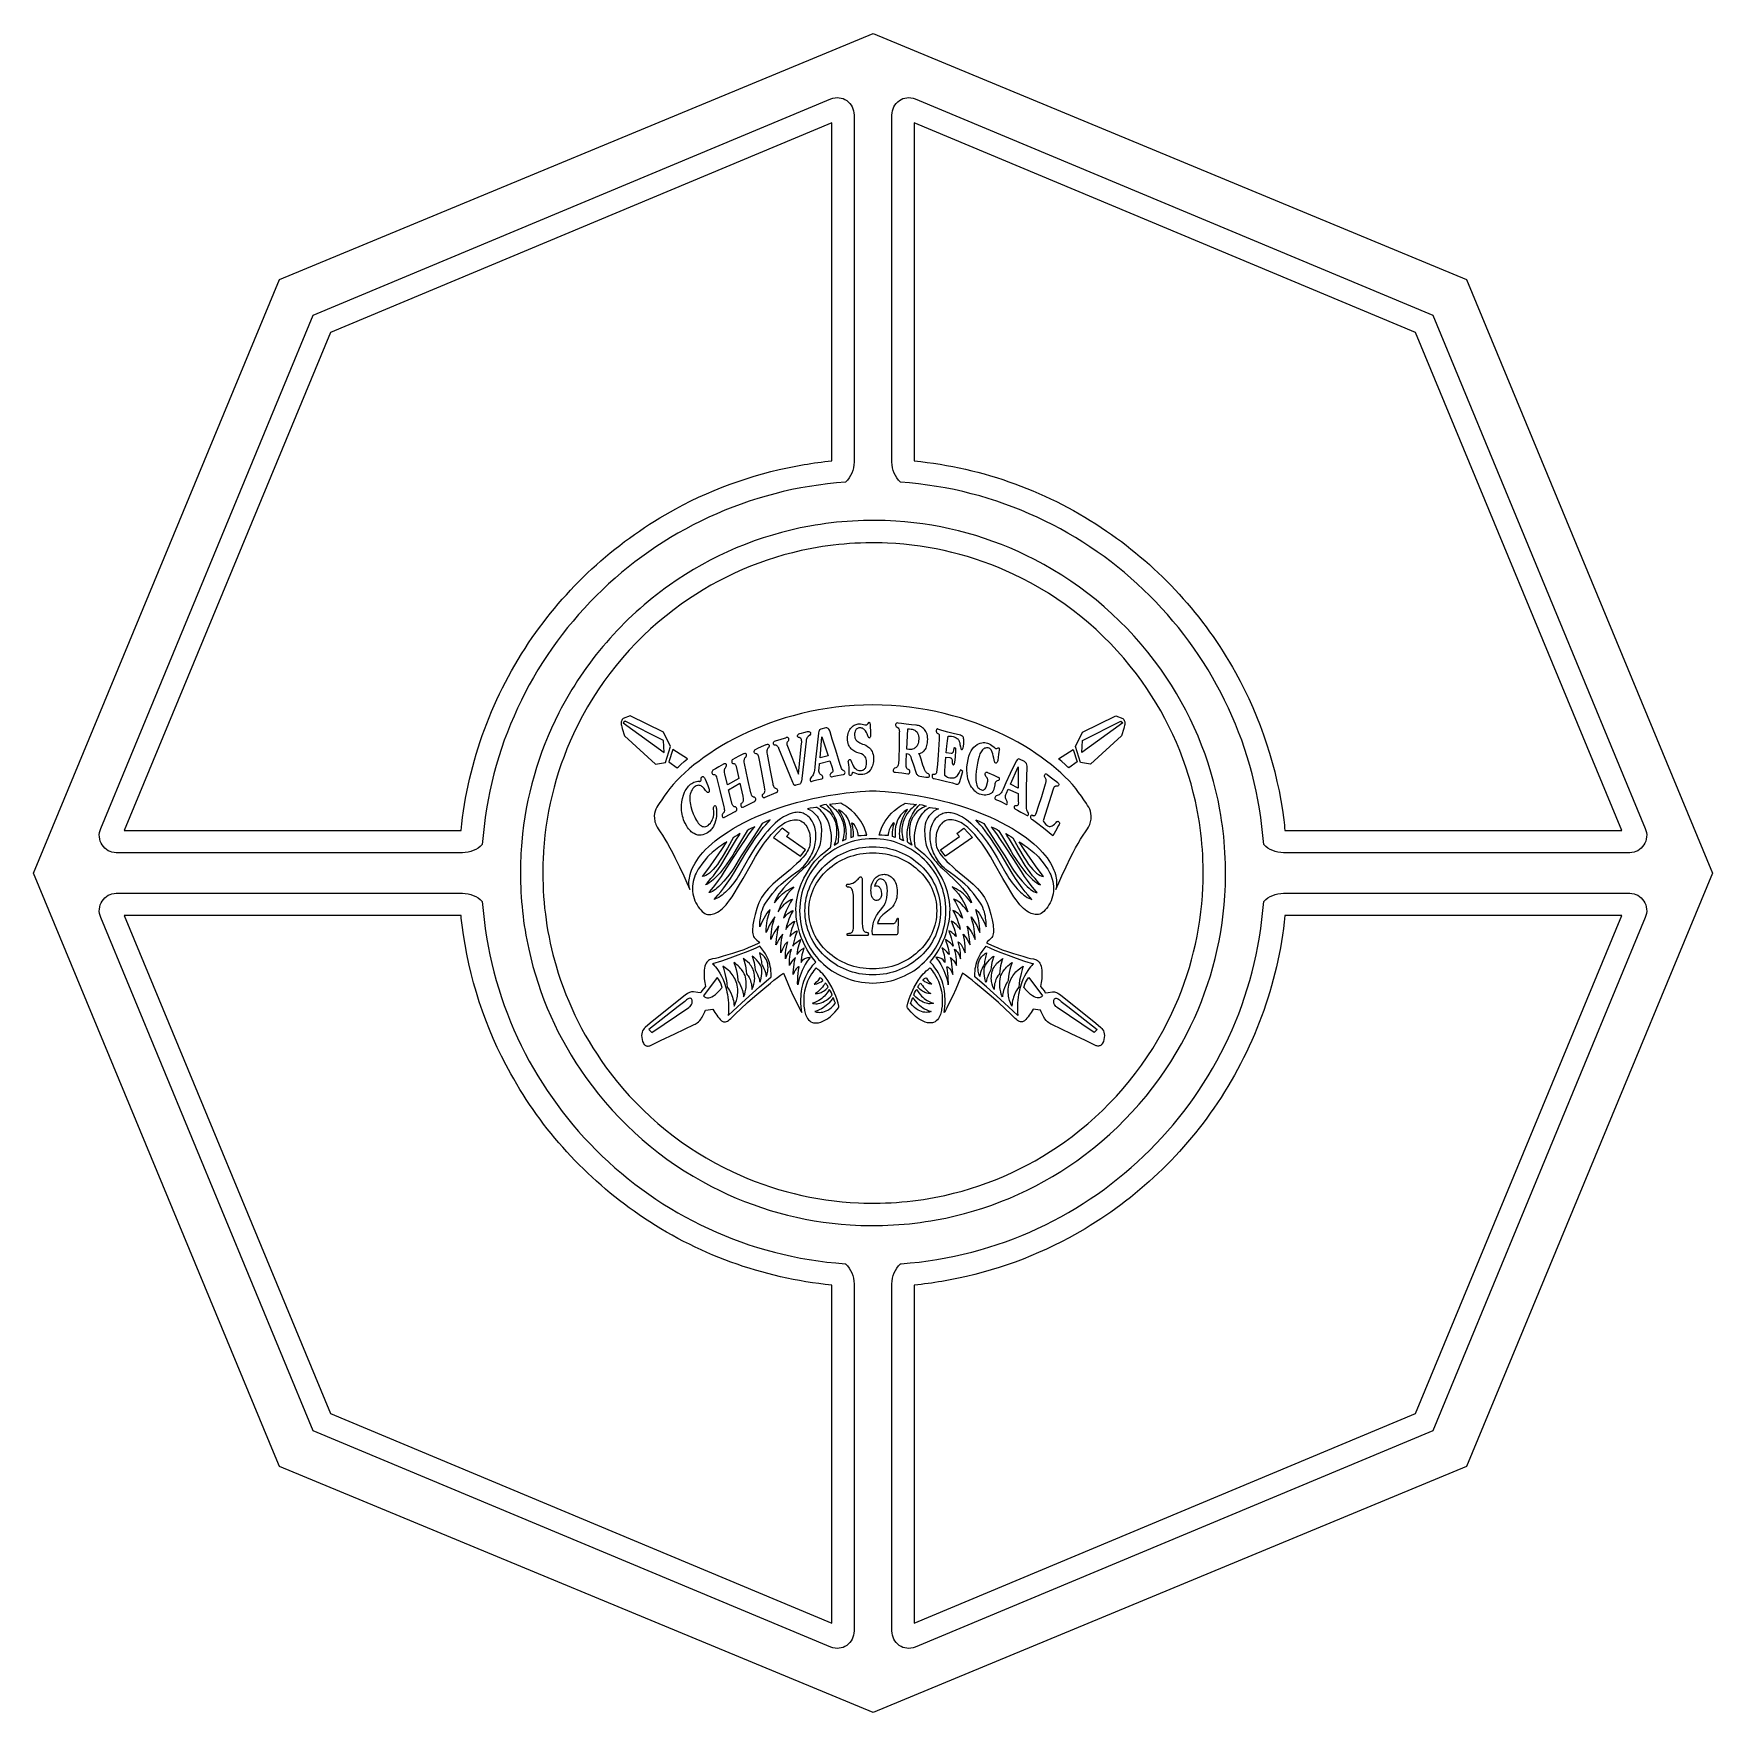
# Model space of a CAD drawing. Extents: x 0 to 300, y 0 to 300.
import ezdxf

# ---------------------------------------------------------------- set-up
doc = ezdxf.new("R2010")
doc.units = 0
doc.layers.add('Nível Padrão', color=18, linetype='CONTINUOUS')

msp = doc.modelspace()

# ---------------------------------------------------------------- linework, layer by layer
at = {"layer": 'Nível Padrão'}
for points in [[(43.93, 43.93), (43.17, 45.79), (0, 150), (43.93, 256.07), (150, 300), (256.07, 256.07), (300, 150), (256.07, 43.93), (150, 0), (43.93, 43.93)], [(149.96, 164.7), (150.55, 164.68), (151.25, 164.64), (152.2, 164.57), (153.36, 164.46), (154.71, 164.31), (156.24, 164.11), (157.91, 163.84), (159.72, 163.5), (160.66, 163.3), (161.62, 163.08), (162.61, 162.84), (163.61, 162.58), (164.62, 162.29), (165.65, 161.98), (166.69, 161.65), (167.73, 161.28), (168.77, 160.89), (169.82, 160.47), (170.86, 160.02), (171.89, 159.54), (172.92, 159.03), (173.94, 158.49), (174.91, 157.93), (175.81, 157.37), (176.64, 156.82), (177.4, 156.28), (178.1, 155.74), (178.74, 155.21), (179.32, 154.69), (179.84, 154.17), (180.31, 153.67), (180.73, 153.18), (181.1, 152.7), (181.43, 152.23), (181.71, 151.78), (181.96, 151.34), (182.16, 150.92), (182.34, 150.51), (182.48, 150.13), (182.59, 149.76), (182.68, 149.41), (182.74, 149.08), (182.78, 148.77), (182.81, 148.48), (182.81, 147.98), (182.78, 147.57), (182.73, 147.27), (182.66, 147.03), (183.18, 148.22), (183.76, 149.51), (184.49, 151.08), (185.32, 152.78), (185.76, 153.64), (186.21, 154.49), (186.66, 155.3), (187.1, 156.06), (187.54, 156.76), (187.96, 157.37), (188.33, 157.91), (188.48, 158.17), (188.61, 158.43), (188.72, 158.67), (188.81, 158.92), (188.88, 159.15), (188.94, 159.38), (188.98, 159.6), (189, 159.82), (189, 160.24), (188.95, 160.63), (188.85, 161.02), (188.72, 161.38), (188.55, 161.74), (188.35, 162.08), (188.14, 162.42), (187.68, 163.07), (187.23, 163.72), (186.75, 164.4), (186.22, 165.09), (185.63, 165.79), (184.99, 166.5), (184.29, 167.2), (183.55, 167.91), (182.75, 168.61), (181.91, 169.32), (181.02, 170.01), (180.08, 170.7), (179.1, 171.38), (178.08, 172.05), (177.01, 172.71), (175.89, 173.35), (174.74, 173.98), (173.55, 174.58), (172.32, 175.17), (171.05, 175.73), (169.75, 176.26), (168.41, 176.77), (167.03, 177.25), (165.62, 177.7), (164.18, 178.11), (162.71, 178.49), (161.21, 178.84), (159.68, 179.14), (158.13, 179.4), (156.54, 179.62), (154.93, 179.8), (153.3, 179.92), (151.64, 180), (149.96, 180.03), (148.28, 180), (146.63, 179.92), (144.99, 179.8), (143.38, 179.62), (141.8, 179.4), (140.24, 179.14), (138.71, 178.84), (137.21, 178.49), (135.74, 178.11), (134.3, 177.7), (132.9, 177.25), (131.52, 176.77), (130.18, 176.26), (128.88, 175.73), (127.61, 175.17), (126.38, 174.58), (125.18, 173.98), (124.03, 173.35), (122.92, 172.71), (121.85, 172.05), (120.82, 171.38), (119.84, 170.7), (118.91, 170.01), (118.01, 169.32), (117.17, 168.61), (116.38, 167.91), (115.63, 167.2), (114.94, 166.5), (114.3, 165.79), (113.71, 165.09), (113.18, 164.4), (112.7, 163.72), (112.24, 163.07), (111.79, 162.42), (111.57, 162.08), (111.38, 161.74), (111.21, 161.38), (111.07, 161.02), (110.97, 160.63), (110.92, 160.24), (110.93, 159.82), (110.95, 159.6), (110.99, 159.38), (111.04, 159.15), (111.11, 158.92), (111.2, 158.67), (111.31, 158.43), (111.44, 158.17), (111.6, 157.91), (111.96, 157.37), (112.38, 156.76), (112.82, 156.06), (113.27, 155.3), (113.72, 154.49), (114.17, 153.64), (114.61, 152.78), (115.44, 151.08), (116.17, 149.51), (116.74, 148.22), (117.26, 147.03), (117.2, 147.27), (117.15, 147.57), (117.11, 147.98), (117.12, 148.48), (117.14, 148.77), (117.19, 149.08), (117.25, 149.41), (117.34, 149.76), (117.45, 150.13), (117.59, 150.51), (117.76, 150.92), (117.97, 151.34), (118.21, 151.78), (118.5, 152.23), (118.82, 152.7), (119.2, 153.18), (119.61, 153.67), (120.08, 154.17), (120.61, 154.69), (121.19, 155.21), (121.82, 155.74), (122.52, 156.28), (123.29, 156.82), (124.12, 157.37), (125.02, 157.93), (125.99, 158.49), (127, 159.03), (128.03, 159.54), (129.07, 160.02), (130.11, 160.47), (131.15, 160.89), (132.2, 161.28), (133.24, 161.65), (134.28, 161.98), (135.3, 162.29), (136.32, 162.58), (137.32, 162.84), (138.3, 163.08), (139.27, 163.3), (140.21, 163.5), (142.01, 163.84), (143.69, 164.11), (145.22, 164.31), (146.57, 164.46), (147.73, 164.57), (148.67, 164.64), (149.37, 164.68), (149.96, 164.7)], [(112.95, 169.73), (113.81, 172.63), (112.59, 175.18), (106.61, 178.11), (105.37, 177.61), (105.27, 177.54), (105.18, 177.44), (105.09, 177.27), (105.02, 177.04), (105.01, 176.9), (105, 176.73), (105.01, 176.54), (105.04, 176.33), (105.09, 176.1), (105.17, 175.84), (105.59, 174.5), (111.14, 169.45), (112.95, 169.73)], [(105.7, 177.14), (105.37, 176.83), (112.67, 171.54), (112.55, 173.69), (105.7, 177.14)], [(187.05, 169.73), (186.19, 172.63), (187.41, 175.18), (193.39, 178.11), (194.63, 177.61), (194.73, 177.54), (194.82, 177.44), (194.91, 177.27), (194.98, 177.04), (194.99, 176.9), (195, 176.73), (194.99, 176.54), (194.96, 176.33), (194.91, 176.1), (194.83, 175.84), (194.41, 174.5), (188.86, 169.45), (187.05, 169.73)], [(194.3, 177.14), (194.63, 176.83), (187.33, 171.54), (187.45, 173.69), (194.3, 177.14)], [(138.04, 173.53), (137.3, 166.9), (137.29, 166.76), (137.24, 166.45), (137.19, 166.27), (137.12, 166.11), (137.03, 165.98), (136.98, 165.93), (136.92, 165.9), (136.42, 165.74), (136.18, 165.68), (136.15, 165.65), (136.11, 165.64), (136.05, 165.64), (135.97, 165.68), (135.88, 165.77), (135.77, 165.94), (135.65, 166.18), (135.12, 167.46), (134.29, 169.51), (133.18, 172.25), (133.15, 172.35), (133.02, 172.55), (132.93, 172.66), (132.82, 172.75), (132.68, 172.82), (132.51, 172.85), (132.43, 172.85), (132.36, 172.87), (132.31, 172.9), (132.26, 172.95), (132.21, 173.05), (132.2, 173.17), (132.23, 173.3), (132.3, 173.42), (132.41, 173.53), (132.55, 173.59), (133.61, 173.91), (134.19, 174.1), (134.41, 174.18), (134.55, 174.25), (134.6, 174.27), (134.65, 174.27), (134.74, 174.25), (134.82, 174.17), (134.88, 174.07), (134.92, 173.94), (134.92, 173.81), (134.89, 173.68), (134.82, 173.56), (134.73, 173.46), (134.67, 173.37), (134.63, 173.28), (134.61, 173.18), (134.61, 173.08), (134.63, 172.96), (134.73, 172.66), (136.69, 167.64), (137.24, 173.19), (137.26, 173.34), (137.26, 173.49), (137.25, 173.66), (137.21, 173.84), (137.14, 174), (137.09, 174.07), (137.02, 174.12), (136.95, 174.16), (136.85, 174.19), (136.76, 174.2), (136.69, 174.23), (136.62, 174.27), (136.58, 174.31), (136.52, 174.42), (136.52, 174.54), (136.55, 174.66), (136.63, 174.77), (136.75, 174.86), (136.9, 174.9), (137.25, 174.97), (137.63, 175.08), (138.28, 175.28), (138.41, 175.3), (138.54, 175.29), (138.67, 175.25), (138.78, 175.19), (138.85, 175.1), (138.86, 175.04), (138.87, 174.98), (138.85, 174.91), (138.82, 174.83), (138.69, 174.65), (138.42, 174.38), (138.25, 174.19), (138.18, 174.08), (138.13, 173.94), (138.08, 173.77), (138.04, 173.53)], [(144.7, 168.3), (144.64, 168.33), (144.58, 168.37), (144.47, 168.5), (144.38, 168.67), (144.3, 168.85), (144.19, 169.18), (144.15, 169.33), (143.33, 171.93), (142.72, 173.91), (142.34, 175.21), (142.24, 175.5), (142.12, 175.71), (141.99, 175.84), (141.87, 175.91), (141.75, 175.94), (141.65, 175.94), (141.56, 175.93), (140.69, 175.71), (140.55, 175.65), (140.45, 175.56), (140.37, 175.43), (140.32, 175.3), (140.27, 175.07), (140.26, 174.96), (139.96, 172.29), (139.73, 170.26), (139.61, 168.92), (139.55, 168.33), (139.51, 168.09), (139.45, 167.89), (139.37, 167.7), (139.28, 167.53), (139.16, 167.36), (139.02, 167.18), (138.88, 166.99), (138.8, 166.82), (138.76, 166.66), (138.77, 166.53), (138.81, 166.43), (138.89, 166.37), (138.99, 166.36), (139.12, 166.4), (139.28, 166.47), (139.48, 166.53), (139.94, 166.65), (140.83, 166.83), (140.96, 166.89), (141.01, 166.93), (141.04, 166.97), (141.06, 167.07), (141.04, 167.19), (140.98, 167.3), (140.91, 167.41), (140.82, 167.49), (140.73, 167.55), (140.63, 167.6), (140.55, 167.67), (140.49, 167.74), (140.44, 167.83), (140.37, 168.01), (140.34, 168.19), (140.33, 168.36), (140.34, 168.51), (140.36, 168.64), (140.44, 169.57), (142.27, 170.05), (142.69, 168.83), (142.79, 168.54), (142.83, 168.4), (142.84, 168.27), (142.83, 168.15), (142.78, 168.04), (142.68, 167.93), (142.54, 167.83), (142.41, 167.73), (142.34, 167.62), (142.31, 167.5), (142.34, 167.39), (142.39, 167.3), (142.47, 167.23), (142.56, 167.2), (142.66, 167.21), (143.05, 167.31), (143.66, 167.43), (144.29, 167.55), (144.74, 167.61), (144.87, 167.65), (144.95, 167.72), (144.99, 167.82), (145, 167.93), (144.97, 168.05), (144.91, 168.16), (144.82, 168.24), (144.7, 168.3)], [(140.53, 170.58), (140.87, 174.34), (141.98, 170.92), (140.53, 170.58)], [(146.48, 167.94), (146.41, 167.96), (146.35, 167.94), (146.3, 167.89), (146.26, 167.83), (146.21, 167.69), (146.17, 167.57), (146.14, 167.52), (146.09, 167.47), (146.02, 167.43), (145.95, 167.41), (145.88, 167.43), (145.82, 167.5), (145.77, 167.62), (145.75, 167.82), (145.72, 168.84), (145.68, 169.33), (145.61, 169.73), (145.59, 169.9), (145.61, 170.05), (145.66, 170.18), (145.74, 170.26), (145.83, 170.3), (145.88, 170.29), (145.93, 170.27), (145.97, 170.23), (146.02, 170.16), (146.11, 169.97), (146.2, 169.71), (146.33, 169.43), (146.48, 169.15), (146.66, 168.88), (146.88, 168.65), (147.01, 168.55), (147.14, 168.46), (147.29, 168.39), (147.44, 168.34), (147.61, 168.31), (147.78, 168.3), (147.95, 168.31), (148.11, 168.35), (148.25, 168.4), (148.37, 168.47), (148.47, 168.56), (148.56, 168.65), (148.64, 168.76), (148.7, 168.88), (148.8, 169.13), (148.85, 169.4), (148.86, 169.66), (148.85, 169.9), (148.82, 170.13), (148.78, 170.35), (148.71, 170.56), (148.6, 170.76), (148.44, 170.95), (148.22, 171.12), (147.93, 171.28), (147.55, 171.41), (147.13, 171.55), (146.75, 171.72), (146.57, 171.81), (146.4, 171.93), (146.24, 172.05), (146.09, 172.19), (145.95, 172.35), (145.83, 172.52), (145.72, 172.72), (145.63, 172.93), (145.55, 173.17), (145.5, 173.43), (145.46, 173.72), (145.44, 174.03), (145.44, 174.35), (145.48, 174.65), (145.54, 174.92), (145.62, 175.18), (145.73, 175.42), (145.85, 175.63), (145.99, 175.82), (146.15, 176), (146.31, 176.15), (146.48, 176.28), (146.65, 176.39), (146.83, 176.48), (147, 176.56), (147.17, 176.61), (147.34, 176.64), (147.5, 176.65), (147.79, 176.63), (148.06, 176.58), (148.53, 176.49), (148.73, 176.47), (148.9, 176.49), (148.97, 176.52), (149.04, 176.57), (149.1, 176.64), (149.15, 176.72), (149.23, 176.87), (149.31, 176.93), (149.34, 176.93), (149.37, 176.92), (149.42, 176.85), (149.46, 176.73), (149.49, 176.58), (149.51, 176.26), (149.54, 175.21), (149.57, 174.48), (149.53, 174.38), (149.5, 174.29), (149.45, 174.2), (149.39, 174.14), (149.36, 174.12), (149.32, 174.13), (149.28, 174.15), (149.24, 174.19), (149.16, 174.36), (148.96, 174.86), (148.83, 175.12), (148.67, 175.38), (148.48, 175.61), (148.37, 175.7), (148.25, 175.79), (148.12, 175.86), (147.97, 175.91), (147.81, 175.94), (147.64, 175.95), (147.48, 175.93), (147.34, 175.89), (147.22, 175.84), (147.11, 175.76), (147.02, 175.68), (146.95, 175.58), (146.83, 175.36), (146.76, 175.13), (146.72, 174.91), (146.71, 174.72), (146.71, 174.59), (146.73, 174.31), (146.78, 174.13), (146.87, 173.92), (146.94, 173.81), (147.03, 173.7), (147.14, 173.59), (147.28, 173.48), (147.44, 173.36), (147.63, 173.26), (147.86, 173.15), (148.12, 173.05), (148.2, 173.03), (148.4, 172.96), (148.69, 172.83), (149.03, 172.63), (149.21, 172.5), (149.38, 172.34), (149.54, 172.16), (149.7, 171.96), (149.83, 171.73), (149.94, 171.47), (150.02, 171.18), (150.08, 170.85), (150.1, 170.52), (150.09, 170.21), (150.07, 169.91), (150.02, 169.64), (149.96, 169.38), (149.89, 169.13), (149.8, 168.91), (149.7, 168.71), (149.59, 168.52), (149.48, 168.35), (149.24, 168.08), (149.01, 167.88), (148.8, 167.77), (148.49, 167.67), (148.2, 167.6), (147.92, 167.58), (147.65, 167.59), (147.38, 167.63), (147.1, 167.7), (146.8, 167.81), (146.48, 167.94)], [(159.76, 167.79), (159.67, 167.83), (159.57, 167.91), (159.48, 168.02), (159.4, 168.15), (159.22, 168.47), (159.07, 168.85), (158.92, 169.26), (158.79, 169.67), (158.59, 170.37), (158.43, 170.85), (158.3, 171.15), (158.2, 171.32), (158.17, 171.37), (158.48, 171.43), (158.63, 171.48), (158.77, 171.55), (158.91, 171.63), (159.04, 171.73), (159.17, 171.85), (159.28, 171.99), (159.39, 172.15), (159.48, 172.33), (159.57, 172.53), (159.64, 172.76), (159.69, 173.01), (159.73, 173.28), (159.76, 173.58), (159.77, 173.91), (159.75, 174.23), (159.71, 174.53), (159.65, 174.81), (159.56, 175.06), (159.45, 175.28), (159.32, 175.49), (159.18, 175.67), (159.03, 175.83), (158.86, 175.97), (158.69, 176.09), (158.51, 176.19), (158.33, 176.27), (158.15, 176.34), (157.97, 176.38), (157.8, 176.41), (157.63, 176.43), (156.85, 176.49), (155.94, 176.59), (155.1, 176.71), (154.52, 176.8), (154.34, 176.81), (154.2, 176.76), (154.09, 176.68), (154.03, 176.56), (154.02, 176.43), (154.06, 176.29), (154.16, 176.16), (154.32, 176.04), (154.48, 175.92), (154.59, 175.78), (154.66, 175.63), (154.7, 175.49), (154.71, 175.36), (154.71, 175.25), (154.7, 175.15), (154.66, 172.96), (154.59, 170.11), (154.57, 169.8), (154.54, 169.54), (154.49, 169.33), (154.44, 169.15), (154.37, 169.02), (154.28, 168.92), (154.18, 168.84), (154.06, 168.8), (153.85, 168.72), (153.72, 168.63), (153.64, 168.52), (153.62, 168.39), (153.62, 168.25), (153.62, 168.18), (153.64, 168.12), (153.69, 168.07), (153.76, 168.02), (153.87, 168), (154.03, 167.99), (154.53, 167.96), (155.17, 167.89), (156.2, 167.74), (156.32, 167.73), (156.41, 167.73), (156.47, 167.76), (156.52, 167.81), (156.55, 167.87), (156.56, 167.95), (156.57, 168.16), (156.56, 168.26), (156.54, 168.34), (156.5, 168.4), (156.46, 168.44), (156.33, 168.51), (156.18, 168.58), (156.12, 168.62), (156.07, 168.69), (155.99, 168.85), (155.95, 169.06), (155.92, 169.27), (155.92, 169.66), (155.93, 169.83), (156.01, 171.37), (156.23, 171.31), (156.4, 171.23), (156.53, 171.12), (156.62, 171.01), (156.7, 170.88), (156.75, 170.75), (156.84, 170.48), (157.23, 169.3), (157.66, 168.02), (157.8, 167.69), (157.88, 167.58), (157.96, 167.49), (158.05, 167.43), (158.15, 167.38), (158.39, 167.32), (159.09, 167.19), (159.46, 167.13), (159.79, 167.1), (159.92, 167.12), (160.02, 167.18), (160.08, 167.28), (160.11, 167.38), (160.09, 167.5), (160.03, 167.61), (159.92, 167.71), (159.76, 167.79)], [(156.71, 172.07), (156.39, 172.08), (156.05, 172.12), (156.24, 175.74), (156.51, 175.75), (156.82, 175.73), (156.99, 175.7), (157.15, 175.66), (157.31, 175.6), (157.47, 175.52), (157.61, 175.42), (157.75, 175.3), (157.87, 175.15), (157.98, 174.97), (158.07, 174.76), (158.13, 174.51), (158.17, 174.23), (158.18, 173.91), (158.16, 173.61), (158.12, 173.35), (158.06, 173.12), (157.98, 172.92), (157.89, 172.75), (157.78, 172.6), (157.67, 172.47), (157.55, 172.37), (157.43, 172.28), (157.3, 172.21), (157.07, 172.12), (156.86, 172.08), (156.71, 172.07)], [(165.54, 172.99), (165.61, 172.57), (165.67, 172.29), (165.71, 172.19), (165.76, 172.13), (165.83, 172.08), (165.92, 172.07), (165.96, 172.08), (166, 172.11), (166.07, 172.22), (166.12, 172.39), (166.16, 172.62), (166.21, 173.14), (166.22, 173.66), (166.22, 173.88), (166.2, 174.06), (166.16, 174.22), (166.09, 174.35), (165.98, 174.45), (165.84, 174.54), (165.65, 174.61), (165.42, 174.67), (164.58, 174.87), (163.4, 175.18), (162.32, 175.49), (161.74, 175.66), (161.57, 175.72), (161.5, 175.74), (161.44, 175.74), (161.39, 175.72), (161.35, 175.67), (161.32, 175.6), (161.3, 175.49), (161.29, 175.38), (161.3, 175.28), (161.33, 175.2), (161.37, 175.12), (161.47, 175.01), (161.59, 174.92), (161.71, 174.85), (161.76, 174.81), (161.8, 174.74), (161.83, 174.63), (161.85, 174.46), (161.85, 174.23), (161.84, 173.91), (161.64, 171.07), (161.52, 169.46), (161.41, 168.45), (161.35, 168.03), (161.32, 167.89), (161.29, 167.78), (161.24, 167.71), (161.18, 167.66), (161.1, 167.64), (160.98, 167.63), (160.76, 167.63), (160.69, 167.62), (160.63, 167.59), (160.6, 167.55), (160.57, 167.48), (160.55, 167.24), (160.57, 167.1), (160.61, 167.01), (160.67, 166.94), (160.73, 166.9), (160.85, 166.88), (160.91, 166.88), (161.95, 166.65), (163.14, 166.36), (164.21, 166.09), (164.87, 165.9), (165.03, 165.86), (165.16, 165.87), (165.26, 165.92), (165.33, 165.98), (165.38, 166.06), (165.41, 166.13), (165.44, 166.2), (166.08, 168.13), (165.65, 168.44), (165.4, 167.95), (165.18, 167.58), (164.99, 167.31), (164.81, 167.13), (164.62, 167.01), (164.43, 166.95), (164.22, 166.93), (163.97, 166.93), (163.72, 166.95), (163.49, 167.01), (163.3, 167.09), (163.14, 167.18), (162.91, 167.35), (162.84, 167.43), (162.85, 168.24), (162.88, 169.07), (162.93, 169.9), (162.99, 170.71), (163.73, 170.63), (163.85, 170.6), (163.95, 170.55), (164.02, 170.47), (164.08, 170.36), (164.12, 170.23), (164.15, 170.07), (164.17, 169.67), (164.19, 169.5), (164.24, 169.39), (164.31, 169.34), (164.38, 169.34), (164.46, 169.4), (164.54, 169.49), (164.59, 169.61), (164.63, 169.76), (164.72, 170.76), (164.8, 171.85), (164.81, 172.14), (164.79, 172.22), (164.77, 172.28), (164.73, 172.31), (164.7, 172.33), (164.62, 172.33), (164.55, 172.36), (164.51, 172.37), (164.48, 172.36), (164.45, 172.33), (164.43, 172.26), (164.39, 171.94), (164.35, 171.73), (164.3, 171.58), (164.23, 171.48), (164.15, 171.41), (164.08, 171.37), (164.02, 171.35), (163.96, 171.35), (163.06, 171.5), (163.19, 172.68), (163.31, 173.63), (163.43, 174.48), (163.76, 174.46), (164.05, 174.43), (164.31, 174.38), (164.53, 174.31), (164.72, 174.24), (164.89, 174.15), (165.03, 174.06), (165.14, 173.96), (165.24, 173.85), (165.31, 173.73), (165.42, 173.49), (165.49, 173.24), (165.54, 172.99)], [(115.03, 168.77), (115.21, 168.94), (115.65, 169.38), (116.24, 169.91), (116.55, 170.16), (116.85, 170.39), (114.26, 172.07), (113.52, 169.86), (115.03, 168.77)], [(128.69, 163.56), (128.62, 163.57), (128.56, 163.6), (128.46, 163.69), (128.37, 163.81), (128.3, 163.94), (128.2, 164.19), (128.17, 164.31), (127.65, 166.69), (127.03, 169.57), (126.99, 169.8), (126.98, 170), (126.99, 170.17), (127.01, 170.31), (127.05, 170.43), (127.09, 170.51), (127.17, 170.62), (127.26, 170.71), (127.34, 170.84), (127.39, 171), (127.39, 171.09), (127.37, 171.17), (127.31, 171.27), (127.24, 171.33), (127.16, 171.35), (127.07, 171.35), (126.92, 171.32), (126.86, 171.29), (126.02, 170.87), (125.37, 170.54), (124.94, 170.3), (124.84, 170.21), (124.78, 170.09), (124.75, 169.97), (124.75, 169.83), (124.78, 169.72), (124.85, 169.62), (124.94, 169.56), (125.07, 169.55), (125.19, 169.54), (125.3, 169.49), (125.39, 169.4), (125.45, 169.3), (125.54, 169.11), (125.57, 169.02), (126.02, 166.91), (123.98, 165.74), (123.5, 167.74), (123.46, 167.97), (123.45, 168.17), (123.45, 168.34), (123.47, 168.48), (123.5, 168.59), (123.54, 168.68), (123.62, 168.8), (123.71, 168.89), (123.79, 169.03), (123.83, 169.19), (123.83, 169.27), (123.81, 169.36), (123.75, 169.45), (123.68, 169.5), (123.59, 169.52), (123.51, 169.52), (123.36, 169.48), (123.3, 169.45), (122.46, 168.99), (121.83, 168.62), (121.4, 168.36), (121.3, 168.26), (121.24, 168.14), (121.22, 168.01), (121.22, 167.88), (121.26, 167.77), (121.32, 167.67), (121.42, 167.62), (121.54, 167.61), (121.67, 167.61), (121.78, 167.56), (121.87, 167.48), (121.94, 167.39), (122.03, 167.2), (122.05, 167.12), (122.63, 164.74), (123.34, 161.85), (123.39, 161.61), (123.43, 161.41), (123.44, 161.25), (123.44, 161.1), (123.42, 160.99), (123.39, 160.89), (123.3, 160.73), (123.18, 160.62), (123.08, 160.53), (123.04, 160.47), (123.02, 160.39), (123.02, 160.28), (123.05, 160.14), (123.1, 160.01), (123.16, 159.93), (123.23, 159.89), (123.29, 159.88), (123.35, 159.9), (123.4, 159.92), (123.44, 159.95), (125.36, 160.98), (125.53, 161.11), (125.64, 161.24), (125.68, 161.38), (125.67, 161.52), (125.62, 161.64), (125.53, 161.73), (125.42, 161.8), (125.3, 161.82), (125.23, 161.83), (125.17, 161.85), (125.07, 161.93), (124.98, 162.05), (124.9, 162.18), (124.8, 162.42), (124.77, 162.54), (124.19, 164.88), (126.21, 166.03), (126.73, 163.7), (126.81, 163.25), (126.82, 163.09), (126.82, 162.94), (126.79, 162.83), (126.76, 162.73), (126.66, 162.58), (126.55, 162.47), (126.44, 162.39), (126.4, 162.33), (126.38, 162.25), (126.38, 162.14), (126.41, 162), (126.46, 161.86), (126.51, 161.78), (126.58, 161.74), (126.64, 161.73), (126.7, 161.74), (126.75, 161.76), (126.79, 161.79), (128.73, 162.72), (128.91, 162.84), (128.97, 162.9), (129.01, 162.97), (129.06, 163.11), (129.05, 163.24), (129, 163.36), (128.92, 163.46), (128.81, 163.53), (128.69, 163.56)], [(132.61, 164.3), (130.65, 163.47), (130.6, 163.44), (130.56, 163.43), (130.5, 163.42), (130.44, 163.43), (130.37, 163.47), (130.32, 163.56), (130.27, 163.7), (130.25, 163.84), (130.25, 163.95), (130.27, 164.03), (130.31, 164.08), (130.42, 164.17), (130.54, 164.26), (130.64, 164.41), (130.68, 164.51), (130.7, 164.62), (130.71, 164.76), (130.7, 164.93), (130.63, 165.38), (130.05, 168.33), (129.58, 170.76), (129.56, 170.85), (129.48, 171.05), (129.41, 171.15), (129.33, 171.24), (129.22, 171.3), (129.1, 171.31), (128.97, 171.33), (128.88, 171.4), (128.82, 171.49), (128.79, 171.61), (128.79, 171.74), (128.82, 171.87), (128.89, 171.99), (128.99, 172.07), (129.42, 172.29), (130.08, 172.59), (130.93, 172.96), (130.99, 172.99), (131.14, 173.01), (131.23, 173.01), (131.31, 172.98), (131.38, 172.92), (131.43, 172.82), (131.45, 172.73), (131.45, 172.64), (131.4, 172.49), (131.31, 172.36), (131.23, 172.28), (131.14, 172.17), (131.1, 172.09), (131.06, 171.98), (131.03, 171.84), (131.02, 171.67), (131.03, 171.47), (131.06, 171.23), (131.61, 168.32), (132.09, 165.91), (132.11, 165.8), (132.2, 165.54), (132.27, 165.4), (132.36, 165.28), (132.46, 165.19), (132.52, 165.16), (132.58, 165.14), (132.71, 165.11), (132.81, 165.03), (132.9, 164.93), (132.94, 164.8), (132.95, 164.67), (132.9, 164.53), (132.85, 164.47), (132.79, 164.41), (132.71, 164.35), (132.61, 164.3)], [(170.31, 165.53), (170.53, 166.4), (170.54, 166.46), (170.53, 166.62), (170.51, 166.72), (170.46, 166.85), (170.39, 166.98), (170.29, 167.12), (170.18, 167.27), (170.11, 167.44), (170.07, 167.6), (170.07, 167.76), (170.11, 167.88), (170.14, 167.93), (170.19, 167.97), (170.25, 167.99), (170.32, 168), (170.4, 167.99), (170.49, 167.96), (171.6, 167.47), (172.31, 167.15), (172.36, 167.13), (172.47, 167.05), (172.52, 166.99), (172.56, 166.91), (172.57, 166.81), (172.55, 166.68), (172.53, 166.62), (172.5, 166.58), (172.41, 166.53), (172.18, 166.48), (172.06, 166.43), (172, 166.38), (171.94, 166.31), (171.89, 166.22), (171.84, 166.1), (171.79, 165.96), (171.76, 165.78), (171.59, 165), (171.58, 164.9), (171.55, 164.8), (171.5, 164.68), (171.43, 164.54), (171.31, 164.39), (171.15, 164.25), (170.94, 164.13), (170.69, 164.03), (170.42, 163.96), (170.14, 163.93), (169.86, 163.93), (169.58, 163.96), (169.3, 164.02), (169.05, 164.09), (168.82, 164.19), (168.55, 164.35), (168.38, 164.48), (168.2, 164.64), (168.01, 164.84), (167.81, 165.07), (167.62, 165.34), (167.43, 165.65), (167.26, 165.99), (167.1, 166.38), (166.97, 166.81), (166.87, 167.28), (166.8, 167.79), (166.77, 168.35), (166.79, 168.95), (166.86, 169.61), (166.99, 170.27), (167.14, 170.86), (167.33, 171.37), (167.55, 171.81), (167.79, 172.18), (168.04, 172.49), (168.31, 172.74), (168.59, 172.94), (168.87, 173.09), (169.16, 173.2), (169.44, 173.26), (169.71, 173.29), (169.97, 173.29), (170.21, 173.26), (170.44, 173.2), (170.64, 173.13), (170.97, 172.96), (171.24, 172.78), (171.64, 172.46), (171.79, 172.34), (171.93, 172.26), (172, 172.24), (172.07, 172.24), (172.15, 172.25), (172.23, 172.29), (172.36, 172.34), (172.46, 172.34), (172.53, 172.29), (172.57, 172.2), (172.58, 172.07), (172.57, 171.92), (172.51, 171.57), (172.44, 171.16), (172.38, 170.72), (172.29, 170.11), (172.25, 169.95), (172.18, 169.8), (172.14, 169.74), (172.08, 169.68), (172.02, 169.65), (171.94, 169.64), (171.86, 169.66), (171.8, 169.72), (171.75, 169.82), (171.71, 169.93), (171.57, 170.51), (171.49, 170.96), (171.42, 171.27), (171.32, 171.58), (171.19, 171.89), (171.1, 172.02), (171, 172.14), (170.88, 172.24), (170.75, 172.31), (170.6, 172.36), (170.43, 172.38), (170.26, 172.37), (170.09, 172.33), (169.94, 172.28), (169.8, 172.2), (169.67, 172.1), (169.54, 171.98), (169.42, 171.84), (169.32, 171.67), (169.21, 171.48), (169.12, 171.28), (168.95, 170.8), (168.79, 170.24), (168.66, 169.61), (168.54, 168.91), (168.44, 168.21), (168.38, 167.51), (168.37, 166.85), (168.39, 166.53), (168.42, 166.24), (168.48, 165.96), (168.55, 165.71), (168.64, 165.49), (168.76, 165.29), (168.9, 165.13), (169.07, 165), (169.24, 164.91), (169.39, 164.85), (169.54, 164.83), (169.66, 164.83), (169.78, 164.86), (169.88, 164.9), (169.97, 164.97), (170.05, 165.04), (170.17, 165.2), (170.25, 165.36), (170.31, 165.53)], [(184.97, 168.77), (184.79, 168.94), (184.35, 169.38), (183.76, 169.91), (183.45, 170.16), (183.15, 170.39), (185.74, 172.07), (186.48, 169.86), (184.97, 168.77)], [(177.61, 160.96), (177.52, 161.1), (177.46, 161.29), (177.43, 161.51), (177.41, 161.73), (177.41, 162.1), (177.42, 162.25), (177.45, 165.14), (177.49, 167.34), (177.53, 168.76), (177.53, 169.08), (177.48, 169.35), (177.41, 169.55), (177.31, 169.7), (177.22, 169.81), (177.13, 169.88), (177.05, 169.93), (176.2, 170.33), (176.06, 170.38), (175.94, 170.36), (175.84, 170.3), (175.75, 170.22), (175.64, 170.05), (175.6, 169.96), (174.54, 167.78), (173.75, 166.12), (173.24, 165.01), (173.01, 164.51), (172.91, 164.33), (172.8, 164.19), (172.68, 164.08), (172.54, 163.99), (172.38, 163.91), (172.2, 163.85), (172.03, 163.78), (171.9, 163.68), (171.82, 163.57), (171.79, 163.45), (171.8, 163.33), (171.85, 163.22), (171.94, 163.14), (172.06, 163.09), (172.23, 163.04), (172.42, 162.96), (172.87, 162.75), (173.72, 162.3), (173.86, 162.26), (173.91, 162.26), (173.95, 162.28), (173.99, 162.36), (174.01, 162.48), (173.99, 162.62), (173.96, 162.76), (173.9, 162.9), (173.84, 163.01), (173.77, 163.13), (173.72, 163.24), (173.66, 163.46), (173.65, 163.67), (173.68, 163.85), (173.72, 164.01), (173.77, 164.13), (173.83, 164.24), (174.18, 165.01), (175.95, 164.18), (175.96, 162.81), (175.98, 162.48), (175.97, 162.33), (175.94, 162.21), (175.89, 162.11), (175.81, 162.04), (175.7, 162.01), (175.54, 162.02), (175.46, 162.03), (175.39, 162.02), (175.34, 162), (175.3, 161.97), (175.24, 161.88), (175.23, 161.77), (175.25, 161.65), (175.3, 161.53), (175.38, 161.44), (175.47, 161.38), (175.84, 161.21), (176.43, 160.9), (177.03, 160.57), (177.45, 160.32), (177.57, 160.26), (177.62, 160.26), (177.66, 160.27), (177.73, 160.33), (177.77, 160.43), (177.78, 160.55), (177.76, 160.69), (177.7, 160.83), (177.61, 160.96)], [(174.56, 165.85), (175.96, 168.98), (175.95, 165.16), (174.56, 165.85)], [(118.91, 166.4), (118.97, 166.38), (119.04, 166.38), (119.11, 166.39), (119.18, 166.42), (119.24, 166.49), (119.29, 166.6), (119.3, 166.77), (119.32, 166.96), (119.37, 167.1), (119.45, 167.2), (119.54, 167.25), (119.6, 167.25), (119.66, 167.23), (119.77, 167.15), (119.9, 166.99), (120.02, 166.74), (120.47, 165.62), (120.69, 165.09), (120.71, 165.01), (120.74, 164.83), (120.74, 164.73), (120.73, 164.62), (120.7, 164.52), (120.65, 164.44), (120.58, 164.39), (120.51, 164.38), (120.43, 164.4), (120.36, 164.44), (120.22, 164.58), (120.08, 164.75), (119.84, 165.07), (119.65, 165.28), (119.53, 165.39), (119.41, 165.48), (119.27, 165.57), (119.12, 165.63), (118.96, 165.66), (118.79, 165.67), (118.62, 165.65), (118.43, 165.58), (118.23, 165.47), (118.02, 165.31), (117.82, 165.11), (117.66, 164.89), (117.52, 164.65), (117.42, 164.39), (117.34, 164.11), (117.29, 163.82), (117.27, 163.51), (117.27, 163.2), (117.28, 162.88), (117.32, 162.55), (117.38, 162.22), (117.45, 161.88), (117.64, 161.22), (117.87, 160.57), (118.15, 159.96), (118.29, 159.68), (118.45, 159.41), (118.61, 159.16), (118.78, 158.93), (118.96, 158.73), (119.14, 158.57), (119.33, 158.43), (119.52, 158.33), (119.72, 158.28), (119.92, 158.26), (120.13, 158.29), (120.33, 158.38), (120.54, 158.51), (120.75, 158.71), (120.94, 158.93), (121.1, 159.16), (121.24, 159.39), (121.34, 159.62), (121.42, 159.84), (121.48, 160.06), (121.55, 160.47), (121.56, 160.83), (121.54, 161.11), (121.5, 161.35), (121.5, 161.43), (121.5, 161.61), (121.52, 161.72), (121.56, 161.83), (121.61, 161.93), (121.69, 162.01), (121.77, 162.05), (121.84, 162.03), (121.91, 161.96), (121.95, 161.83), (121.99, 161.66), (122.02, 161.44), (122.05, 160.89), (122.05, 160.55), (122.03, 160.17), (121.97, 159.76), (121.88, 159.33), (121.75, 158.9), (121.58, 158.48), (121.47, 158.28), (121.34, 158.08), (121.21, 157.89), (121.05, 157.71), (120.88, 157.53), (120.67, 157.36), (120.44, 157.2), (120.19, 157.05), (119.91, 156.93), (119.62, 156.84), (119.32, 156.78), (119, 156.76), (118.68, 156.79), (118.35, 156.88), (118.02, 157.03), (117.85, 157.12), (117.68, 157.24), (117.52, 157.37), (117.36, 157.53), (117.2, 157.7), (117.04, 157.89), (116.88, 158.11), (116.73, 158.35), (116.43, 158.89), (116.28, 159.21), (116.16, 159.53), (116.05, 159.85), (115.96, 160.17), (115.89, 160.5), (115.83, 160.82), (115.8, 161.15), (115.77, 161.47), (115.76, 161.79), (115.77, 162.11), (115.83, 162.73), (115.94, 163.33), (116.11, 163.9), (116.33, 164.42), (116.45, 164.67), (116.59, 164.9), (116.73, 165.12), (116.89, 165.33), (117.05, 165.52), (117.23, 165.69), (117.41, 165.85), (117.61, 165.99), (117.81, 166.11), (118.01, 166.21), (118.23, 166.29), (118.45, 166.35), (118.68, 166.39), (118.91, 166.4)], [(180.38, 159.34), (180.45, 159.23), (180.64, 158.96), (180.91, 158.66), (181.05, 158.52), (181.2, 158.43), (181.34, 158.36), (181.49, 158.32), (181.65, 158.31), (181.82, 158.35), (182, 158.43), (182.21, 158.55), (182.44, 158.74), (182.7, 158.99), (182.75, 159.05), (182.87, 159.18), (182.95, 159.22), (183.04, 159.24), (183.12, 159.21), (183.21, 159.13), (183.27, 159.03), (183.31, 158.94), (183.32, 158.87), (183.32, 158.8), (183.25, 158.66), (183.15, 158.47), (182.6, 157.45), (182.16, 156.66), (180.44, 158.03), (179.2, 158.99), (178.76, 159.33), (178.53, 159.48), (178.36, 159.58), (178.3, 159.63), (178.24, 159.7), (178.2, 159.77), (178.18, 159.87), (178.18, 159.99), (178.21, 160.13), (178.24, 160.25), (178.28, 160.33), (178.33, 160.36), (178.37, 160.37), (178.47, 160.33), (178.51, 160.3), (178.56, 160.29), (178.68, 160.26), (178.75, 160.24), (178.84, 160.25), (178.93, 160.29), (179.02, 160.38), (179.12, 160.54), (179.22, 160.79), (179.59, 161.93), (180.14, 163.67), (180.84, 165.96), (180.88, 166.08), (180.93, 166.36), (180.94, 166.53), (180.92, 166.7), (180.88, 166.85), (180.84, 166.92), (180.79, 166.98), (180.7, 167.11), (180.65, 167.25), (180.65, 167.4), (180.68, 167.54), (180.74, 167.65), (180.79, 167.69), (180.84, 167.71), (180.9, 167.72), (180.97, 167.71), (181.05, 167.68), (181.13, 167.62), (182.16, 166.82), (183.03, 166.15), (183.11, 166.07), (183.16, 165.97), (183.19, 165.86), (183.2, 165.74), (183.17, 165.63), (183.11, 165.55), (183.02, 165.5), (182.89, 165.49), (182.64, 165.5), (182.55, 165.48), (182.47, 165.44), (182.4, 165.37), (182.33, 165.28), (182.21, 164.99), (180.38, 159.34)], [(143.06, 154.97), (143.35, 155.17), (143.58, 155.33), (143.78, 155.44), (143.81, 155.61), (143.86, 156.09), (143.88, 156.42), (143.89, 156.82), (143.87, 157.25), (143.82, 157.74), (143.74, 158.25), (143.62, 158.79), (143.45, 159.36), (143.23, 159.93), (142.94, 160.51), (142.77, 160.81), (142.58, 161.1), (142.38, 161.38), (142.15, 161.67), (141.91, 161.95), (141.64, 162.23), (141.2, 162.16), (140.83, 162.07), (140.66, 162.01), (140.52, 161.95), (140.7, 161.88), (140.91, 161.78), (141.17, 161.64), (141.47, 161.45), (141.8, 161.21), (142.14, 160.91), (142.47, 160.55), (142.63, 160.35), (142.78, 160.12), (142.92, 159.89), (143.06, 159.63), (143.17, 159.35), (143.28, 159.06), (143.36, 158.75), (143.43, 158.41), (143.48, 158.06), (143.5, 157.69), (143.5, 157.29), (143.48, 156.87), (143.42, 156.43), (143.34, 155.97), (143.22, 155.48), (143.06, 154.97)], [(147.31, 156.68), (147.9, 156.73), (148.42, 156.76), (148.9, 156.78), (148.86, 156.94), (148.73, 157.37), (148.62, 157.68), (148.48, 158.03), (148.3, 158.42), (148.07, 158.84), (147.8, 159.29), (147.48, 159.75), (147.1, 160.22), (146.67, 160.69), (146.17, 161.16), (145.61, 161.61), (145.3, 161.83), (144.97, 162.04), (144.63, 162.25), (144.27, 162.45), (143.36, 162.37), (142.68, 162.3), (142.4, 162.26), (142.23, 162.23), (142.38, 162.13), (142.78, 161.83), (143.03, 161.6), (143.31, 161.33), (143.6, 161), (143.89, 160.62), (144.15, 160.19), (144.4, 159.71), (144.5, 159.45), (144.59, 159.17), (144.67, 158.89), (144.74, 158.59), (144.79, 158.28), (144.82, 157.95), (144.83, 157.61), (144.82, 157.26), (144.79, 156.89), (144.73, 156.52), (144.64, 156.12), (144.53, 155.72), (144.78, 155.85), (145, 155.98), (145.19, 156.12), (145.2, 156.24), (145.23, 156.57), (145.24, 157.08), (145.23, 157.39), (145.2, 157.74), (145.15, 158.12), (145.08, 158.53), (144.97, 158.96), (144.83, 159.41), (144.66, 159.87), (144.44, 160.35), (144.17, 160.84), (143.86, 161.33), (143.97, 161.28), (144.25, 161.11), (144.43, 160.98), (144.63, 160.81), (144.85, 160.6), (145.07, 160.34), (145.29, 160.04), (145.49, 159.68), (145.67, 159.28), (145.83, 158.82), (145.95, 158.29), (146.03, 157.71), (146.05, 157.06), (146.05, 156.71), (146.02, 156.34), (146.49, 156.5), (146.5, 156.74), (146.5, 157.33), (146.47, 157.7), (146.41, 158.09), (146.32, 158.46), (146.26, 158.64), (146.18, 158.8), (146.29, 158.99), (146.43, 158.84), (146.57, 158.66), (146.74, 158.41), (146.92, 158.08), (147.09, 157.69), (147.16, 157.46), (147.22, 157.22), (147.27, 156.96), (147.31, 156.68)], [(152.69, 156.68), (152.1, 156.73), (151.58, 156.76), (151.1, 156.78), (151.14, 156.94), (151.27, 157.37), (151.38, 157.68), (151.52, 158.03), (151.7, 158.42), (151.93, 158.84), (152.2, 159.29), (152.52, 159.75), (152.9, 160.22), (153.33, 160.69), (153.83, 161.16), (154.39, 161.61), (154.7, 161.83), (155.03, 162.04), (155.37, 162.25), (155.73, 162.45), (156.64, 162.37), (157.32, 162.3), (157.6, 162.26), (157.77, 162.23), (157.62, 162.13), (157.22, 161.83), (156.97, 161.6), (156.69, 161.33), (156.4, 161), (156.11, 160.62), (155.85, 160.19), (155.61, 159.71), (155.5, 159.45), (155.41, 159.17), (155.33, 158.89), (155.26, 158.59), (155.21, 158.28), (155.18, 157.95), (155.17, 157.61), (155.18, 157.26), (155.21, 156.89), (155.27, 156.52), (155.36, 156.12), (155.47, 155.72), (155.22, 155.85), (155, 155.98), (154.81, 156.12), (154.8, 156.24), (154.77, 156.57), (154.76, 157.08), (154.77, 157.39), (154.8, 157.74), (154.85, 158.12), (154.92, 158.53), (155.03, 158.96), (155.17, 159.41), (155.34, 159.87), (155.56, 160.35), (155.83, 160.84), (156.14, 161.33), (156.03, 161.28), (155.75, 161.11), (155.57, 160.98), (155.37, 160.81), (155.15, 160.6), (154.93, 160.34), (154.71, 160.04), (154.51, 159.68), (154.33, 159.28), (154.17, 158.82), (154.05, 158.29), (153.97, 157.71), (153.95, 157.06), (153.95, 156.71), (153.98, 156.34), (153.51, 156.5), (153.5, 156.74), (153.5, 157.33), (153.53, 157.7), (153.59, 158.09), (153.68, 158.46), (153.74, 158.64), (153.82, 158.8), (153.71, 158.99), (153.57, 158.84), (153.43, 158.66), (153.26, 158.41), (153.08, 158.08), (152.91, 157.69), (152.84, 157.46), (152.78, 157.22), (152.73, 156.96), (152.69, 156.68)], [(156.94, 154.97), (156.65, 155.17), (156.42, 155.33), (156.22, 155.44), (156.19, 155.61), (156.14, 156.09), (156.12, 156.42), (156.11, 156.82), (156.13, 157.25), (156.18, 157.74), (156.26, 158.25), (156.38, 158.79), (156.55, 159.36), (156.77, 159.93), (157.06, 160.51), (157.23, 160.81), (157.42, 161.1), (157.62, 161.38), (157.85, 161.67), (158.09, 161.95), (158.36, 162.23), (158.8, 162.16), (159.17, 162.07), (159.34, 162.01), (159.48, 161.95), (159.3, 161.88), (159.09, 161.78), (158.83, 161.64), (158.53, 161.45), (158.2, 161.21), (157.86, 160.91), (157.53, 160.55), (157.37, 160.35), (157.22, 160.12), (157.08, 159.89), (156.94, 159.63), (156.83, 159.35), (156.72, 159.06), (156.64, 158.75), (156.57, 158.41), (156.52, 158.06), (156.5, 157.69), (156.5, 157.29), (156.52, 156.87), (156.58, 156.43), (156.66, 155.97), (156.78, 155.48), (156.94, 154.97)], [(142.43, 154.6), (142.47, 154.8), (142.54, 155.34), (142.57, 155.73), (142.58, 156.16), (142.56, 156.65), (142.52, 157.18), (142.43, 157.74), (142.29, 158.32), (142.1, 158.92), (141.98, 159.21), (141.84, 159.51), (141.68, 159.81), (141.51, 160.1), (141.31, 160.39), (141.09, 160.67), (140.85, 160.95), (140.59, 161.22), (140.3, 161.48), (139.99, 161.73), (139.8, 161.72), (139.34, 161.67), (138.79, 161.59), (138.53, 161.52), (138.31, 161.45), (138.42, 161.41), (138.7, 161.27), (139.1, 161.02), (139.32, 160.85), (139.55, 160.65), (139.78, 160.42), (140, 160.15), (140.21, 159.85), (140.4, 159.51), (140.55, 159.13), (140.68, 158.71), (140.75, 158.25), (140.78, 157.74), (140.76, 156.78), (140.69, 155.97), (140.64, 155.61), (140.58, 155.28), (140.5, 154.97), (140.4, 154.67), (140.29, 154.39), (140.17, 154.11), (139.86, 153.55), (139.48, 152.97), (139.03, 152.32), (138.74, 151.97), (138.4, 151.58), (137.99, 151.17), (137.55, 150.75), (136.56, 149.83), (135.52, 148.86), (135, 148.35), (134.5, 147.83), (134.03, 147.31), (133.59, 146.78), (133.19, 146.25), (132.85, 145.72), (132.71, 145.46), (132.58, 145.19), (132.47, 144.93), (132.38, 144.66), (132.63, 144.99), (132.94, 145.35), (133.35, 145.78), (133.85, 146.25), (134.14, 146.49), (134.45, 146.73), (134.77, 146.95), (135.12, 147.16), (135.49, 147.36), (135.87, 147.53), (135.54, 147.2), (135.18, 146.81), (134.75, 146.28), (134.29, 145.63), (134.05, 145.27), (133.82, 144.87), (133.6, 144.46), (133.4, 144.02), (133.21, 143.56), (133.05, 143.07), (133.25, 143.36), (133.49, 143.67), (133.8, 144.04), (134.18, 144.42), (134.39, 144.61), (134.62, 144.8), (134.86, 144.96), (135.11, 145.12), (135.37, 145.25), (135.64, 145.35), (135.46, 145.08), (135.26, 144.76), (135.02, 144.34), (134.76, 143.83), (134.49, 143.26), (134.24, 142.63), (134.03, 141.95), (134.17, 142.12), (134.53, 142.51), (134.78, 142.74), (135.07, 142.96), (135.38, 143.17), (135.71, 143.32), (135.55, 143.03), (135.38, 142.7), (135.19, 142.27), (134.97, 141.76), (134.76, 141.18), (134.57, 140.57), (134.42, 139.93), (134.55, 140.12), (134.71, 140.32), (134.91, 140.56), (135.15, 140.81), (135.42, 141.05), (135.71, 141.25), (135.86, 141.33), (136.01, 141.39), (135.91, 141.15), (135.66, 140.52), (135.52, 140.1), (135.37, 139.64), (135.25, 139.17), (135.15, 138.68), (135.25, 138.79), (135.52, 139.05), (135.71, 139.21), (135.93, 139.38), (136.18, 139.54), (136.46, 139.68), (136.37, 139.44), (136.15, 138.81), (136.02, 138.39), (135.89, 137.93), (135.78, 137.44), (135.68, 136.94), (135.82, 137.09), (136.15, 137.44), (136.36, 137.64), (136.6, 137.83), (136.84, 137.99), (137.07, 138.09), (136.97, 137.83), (136.75, 137.18), (136.62, 136.77), (136.51, 136.32), (136.43, 135.86), (136.38, 135.41), (136.49, 135.56), (136.79, 135.91), (136.99, 136.11), (137.21, 136.31), (137.45, 136.47), (137.7, 136.6), (137.61, 136.36), (137.51, 136.1), (137.41, 135.76), (137.3, 135.36), (137.21, 134.93), (137.16, 134.47), (137.15, 134.01), (137.23, 134.15), (137.33, 134.3), (137.49, 134.47), (137.71, 134.64), (137.84, 134.71), (137.99, 134.79), (138.15, 134.85), (138.34, 134.9), (138.54, 134.93), (138.76, 134.94), (138.51, 134.62), (138.23, 134.22), (137.9, 133.66), (137.53, 132.96), (137.35, 132.56), (137.16, 132.12), (136.99, 131.65), (136.82, 131.14), (136.67, 130.6), (136.54, 130.02), (136.53, 130.29), (136.54, 131), (136.56, 131.49), (136.61, 132.03), (136.68, 132.63), (136.79, 133.26), (136.68, 133.22), (136.56, 133.15), (136.42, 133.03), (136.25, 132.85), (136.07, 132.61), (135.89, 132.28), (135.73, 131.86), (135.73, 132.1), (135.78, 132.75), (135.83, 133.2), (135.91, 133.71), (136, 134.28), (136.13, 134.88), (136.03, 134.8), (135.78, 134.55), (135.61, 134.35), (135.43, 134.11), (135.24, 133.81), (135.05, 133.45), (135.06, 133.76), (135.1, 134.53), (135.15, 135), (135.22, 135.49), (135.33, 135.96), (135.46, 136.38), (135.36, 136.33), (135.25, 136.25), (135.11, 136.12), (134.94, 135.9), (134.75, 135.6), (134.55, 135.19), (134.34, 134.66), (134.34, 134.98), (134.39, 135.75), (134.44, 136.24), (134.53, 136.74), (134.65, 137.23), (134.72, 137.47), (134.81, 137.69), (134.71, 137.65), (134.6, 137.58), (134.45, 137.43), (134.26, 137.2), (134.04, 136.86), (133.8, 136.38), (133.52, 135.75), (133.52, 136.1), (133.56, 136.95), (133.6, 137.49), (133.67, 138.04), (133.77, 138.59), (133.91, 139.09), (133.82, 139), (133.55, 138.68), (133.37, 138.42), (133.15, 138.09), (132.91, 137.67), (132.65, 137.16), (132.67, 137.45), (132.76, 138.22), (132.91, 139.3), (133.02, 139.9), (133.16, 140.52), (133.02, 140.36), (132.86, 140.17), (132.67, 139.9), (132.44, 139.56), (132.2, 139.15), (131.96, 138.67), (131.73, 138.12), (131.75, 138.49), (131.79, 138.9), (131.85, 139.43), (131.94, 140.05), (132.07, 140.72), (132.25, 141.43), (132.48, 142.14), (132.34, 141.98), (132.19, 141.77), (131.98, 141.48), (131.74, 141.09), (131.47, 140.62), (131.18, 140.04), (130.89, 139.37), (130.89, 139.67), (130.91, 140.03), (130.96, 140.52), (131.04, 141.12), (131.17, 141.81), (131.36, 142.59), (131.63, 143.45), (131.47, 143.3), (131.29, 143.1), (131.05, 142.81), (130.78, 142.39), (130.47, 141.86), (130.14, 141.19), (129.79, 140.36), (129.78, 140.81), (129.8, 141.31), (129.87, 141.94), (129.93, 142.29), (130, 142.66), (130.1, 143.05), (130.23, 143.44), (130.39, 143.84), (130.58, 144.23), (130.8, 144.62), (131.06, 145.01), (132.04, 146.32), (132.51, 146.89), (133.02, 147.45), (133.61, 148.02), (134.35, 148.65), (135.26, 149.36), (136.4, 150.18), (136.71, 150.4), (137.01, 150.65), (137.29, 150.9), (137.56, 151.17), (137.81, 151.44), (138.05, 151.73), (138.27, 152.03), (138.48, 152.33), (138.68, 152.64), (138.86, 152.96), (139.02, 153.28), (139.17, 153.61), (139.31, 153.94), (139.42, 154.28), (139.53, 154.61), (139.61, 154.95), (139.69, 155.29), (139.74, 155.62), (139.78, 155.96), (139.8, 156.29), (139.81, 156.62), (139.8, 156.94), (139.77, 157.26), (139.73, 157.58), (139.67, 157.88), (139.59, 158.18), (139.5, 158.47), (139.39, 158.76), (139.26, 159.03), (139.11, 159.29), (138.95, 159.53), (138.76, 159.77), (138.57, 159.98), (138.37, 160.17), (138.16, 160.34), (137.94, 160.48), (137.72, 160.59), (137.5, 160.69), (137.27, 160.76), (137.03, 160.81), (136.79, 160.84), (136.55, 160.85), (136.3, 160.84), (136.06, 160.81), (135.8, 160.77), (135.55, 160.7), (135.04, 160.53), (134.53, 160.3), (134.01, 160.01), (133.5, 159.67), (133, 159.3), (132.5, 158.88), (132.02, 158.43), (131.56, 157.96), (131.12, 157.46), (130.7, 156.96), (130.3, 156.47), (129.58, 155.5), (128.93, 154.55), (128.34, 153.62), (127.79, 152.69), (127.27, 151.78), (126.25, 149.96), (125.98, 149.51), (125.71, 149.08), (125.42, 148.66), (125.13, 148.26), (124.84, 147.88), (124.54, 147.52), (124.23, 147.19), (123.93, 146.87), (123.62, 146.58), (123.32, 146.31), (123.02, 146.06), (122.72, 145.84), (122.43, 145.65), (122.14, 145.49), (121.87, 145.36), (121.6, 145.25), (121.94, 145.63), (122.32, 146.07), (122.8, 146.65), (123.35, 147.35), (123.94, 148.16), (124.54, 149.04), (125.12, 149.99), (126.49, 152.29), (127.3, 153.62), (128.17, 154.98), (129.07, 156.32), (129.52, 156.95), (129.96, 157.55), (130.4, 158.12), (130.83, 158.63), (131.25, 159.09), (131.65, 159.49), (131.03, 159.24), (130.54, 159.03), (130.33, 158.92), (130.18, 158.83), (128.15, 155.68), (126.47, 153.05), (125.12, 150.89), (124.87, 150.48), (124.59, 150.08), (124, 149.29), (123.37, 148.54), (122.74, 147.88), (122.43, 147.58), (122.12, 147.31), (121.83, 147.08), (121.55, 146.88), (121.29, 146.72), (121.05, 146.6), (120.83, 146.53), (120.64, 146.5), (120.88, 146.75), (121.15, 147.05), (121.51, 147.47), (121.94, 148), (122.42, 148.64), (122.94, 149.39), (123.49, 150.24), (124.84, 152.39), (126.43, 154.84), (127.2, 155.99), (127.89, 157), (128.47, 157.78), (128.69, 158.07), (128.88, 158.27), (128.3, 158), (127.84, 157.76), (127.51, 157.56), (126.69, 156.18), (125.98, 154.96), (125.33, 153.82), (124.96, 153.21), (124.43, 152.4), (123.78, 151.48), (123.05, 150.52), (122.67, 150.05), (122.27, 149.61), (121.88, 149.19), (121.49, 148.81), (121.11, 148.49), (120.74, 148.22), (120.4, 148.02), (120.23, 147.95), (120.07, 147.9), (120.35, 148.2), (121.03, 148.99), (121.47, 149.51), (121.92, 150.1), (122.37, 150.72), (122.78, 151.36), (124.69, 154.54), (125.63, 156.05), (126, 156.63), (126.29, 157.03), (125.77, 156.77), (125.36, 156.54), (125.18, 156.42), (125.04, 156.31), (124.73, 155.75), (123.98, 154.41), (123.05, 152.83), (122.59, 152.11), (122.19, 151.51), (121.82, 151.04), (121.46, 150.63), (121.11, 150.28), (120.77, 149.99), (120.44, 149.75), (120.12, 149.58), (119.83, 149.46), (119.56, 149.4), (119.95, 149.91), (120.97, 151.28), (121.63, 152.21), (122.35, 153.26), (123.11, 154.4), (123.86, 155.59), (123.44, 155.32), (122.99, 155), (122.44, 154.61), (121.85, 154.15), (121.25, 153.65), (120.69, 153.14), (120.45, 152.88), (120.23, 152.64), (119.82, 152.13), (119.39, 151.58), (118.97, 150.99), (118.77, 150.67), (118.58, 150.34), (118.4, 150), (118.24, 149.65), (118.09, 149.28), (117.97, 148.89), (117.86, 148.49), (117.79, 148.07), (117.74, 147.64), (117.72, 147.19), (117.75, 146.73), (117.81, 146.28), (117.9, 145.85), (118.03, 145.43), (118.19, 145.03), (118.37, 144.65), (118.57, 144.29), (118.78, 143.96), (119.01, 143.66), (119.25, 143.39), (119.49, 143.15), (119.73, 142.95), (119.97, 142.79), (120.2, 142.67), (120.42, 142.6), (120.62, 142.58), (121.03, 142.6), (121.25, 142.63), (121.48, 142.68), (121.72, 142.76), (121.97, 142.86), (122.23, 143), (122.51, 143.18), (122.8, 143.39), (123.1, 143.65), (123.41, 143.95), (123.74, 144.31), (124.08, 144.72), (124.44, 145.2), (124.82, 145.74), (125.21, 146.34), (125.99, 147.65), (126.77, 149), (128.27, 151.66), (129, 152.92), (129.72, 154.09), (130.07, 154.64), (130.42, 155.15), (130.77, 155.63), (131.12, 156.06), (131.79, 156.85), (132.44, 157.53), (132.76, 157.84), (133.07, 158.13), (133.38, 158.39), (133.69, 158.62), (133.99, 158.83), (134.3, 159.01), (134.61, 159.16), (134.92, 159.29), (135.23, 159.39), (135.55, 159.46), (135.87, 159.5), (136.19, 159.52), (136.51, 159.5), (136.81, 159.43), (137.08, 159.32), (137.34, 159.17), (137.57, 159), (137.78, 158.79), (137.98, 158.56), (138.15, 158.31), (138.3, 158.04), (138.43, 157.76), (138.54, 157.46), (138.63, 157.17), (138.69, 156.87), (138.74, 156.57), (138.77, 156.28), (138.78, 156), (138.77, 155.46), (138.74, 155.2), (138.7, 154.94), (138.63, 154.67), (138.54, 154.4), (138.41, 154.12), (138.26, 153.82), (138.06, 153.51), (137.82, 153.18), (137.53, 152.83), (137.19, 152.46), (136.8, 152.05), (136.34, 151.62), (135.82, 151.15), (135.24, 150.64), (133.02, 148.79), (132.12, 147.98), (131.71, 147.59), (131.33, 147.21), (130.98, 146.82), (130.65, 146.43), (130.35, 146.02), (130.08, 145.6), (129.83, 145.15), (129.61, 144.68), (129.4, 144.18), (129.22, 143.63), (128.92, 142.57), (128.69, 141.61), (128.54, 140.76), (128.5, 140.38), (128.48, 140.03), (128.47, 139.7), (128.49, 139.4), (128.52, 139.13), (128.58, 138.89), (128.65, 138.68), (128.75, 138.5), (128.86, 138.34), (129, 138.22), (129.27, 138), (129.51, 137.77), (129.73, 137.5), (129.39, 137.33), (128.41, 136.9), (127.71, 136.62), (126.89, 136.3), (125.94, 135.97), (124.88, 135.63), (123.2, 135.12), (122.33, 134.87), (121.84, 134.75), (121.31, 134.66), (121.14, 134.63), (120.97, 134.57), (120.79, 134.49), (120.63, 134.39), (120.47, 134.26), (120.32, 134.09), (120.19, 133.89), (120.07, 133.64), (119.97, 133.35), (119.89, 133.01), (119.84, 132.62), (119.82, 132.17), (119.82, 131.66), (119.86, 131.09), (119.93, 130.45), (120.05, 129.74), (119.71, 129.33), (119.44, 128.94), (119.31, 128.74), (119.21, 128.56), (118.68, 128.66), (117.93, 128.78), (117.69, 128.78), (117.54, 128.76), (117.38, 128.72), (117.2, 128.65), (116.99, 128.55), (116.77, 128.4), (116.52, 128.22), (112.85, 125.31), (110.56, 123.47), (109.74, 122.8), (109.3, 122.42), (109.12, 122.22), (108.96, 122.01), (108.83, 121.79), (108.74, 121.54), (108.68, 121.27), (108.65, 120.97), (108.67, 120.63), (108.73, 120.24), (108.84, 119.87), (108.97, 119.57), (109.05, 119.44), (109.14, 119.34), (109.24, 119.25), (109.34, 119.18), (109.45, 119.12), (109.57, 119.09), (109.7, 119.08), (109.84, 119.08), (109.99, 119.1), (110.14, 119.14), (110.47, 119.28), (112.04, 120.04), (114.61, 121.28), (118.07, 122.92), (118.23, 123), (118.4, 123.1), (118.6, 123.24), (118.83, 123.42), (119.06, 123.65), (119.27, 123.92), (119.37, 124.07), (119.46, 124.23), (119.92, 125.19), (120.07, 125.48), (120.53, 125.57), (120.95, 125.63), (121.35, 125.66), (121.71, 125.1), (122.08, 124.57), (122.28, 124.3), (122.49, 124.04), (122.71, 123.81), (122.92, 123.61), (123.03, 123.53), (123.15, 123.47), (123.27, 123.42), (123.39, 123.4), (123.53, 123.39), (123.67, 123.42), (123.83, 123.47), (123.99, 123.54), (124.17, 123.65), (124.37, 123.8), (124.57, 123.98), (124.8, 124.2), (125.45, 124.84), (126.4, 125.74), (127.58, 126.83), (128.91, 128.01), (130.29, 129.21), (131.66, 130.34), (132.3, 130.86), (132.92, 131.33), (133.48, 131.74), (133.99, 132.08), (134.35, 131.24), (135.22, 129.25), (135.76, 128.08), (136.31, 126.93), (136.83, 125.89), (137.07, 125.45), (137.3, 125.07), (137.23, 125.53), (137.17, 126.06), (137.13, 126.73), (137.13, 127.52), (137.14, 127.95), (137.18, 128.4), (137.23, 128.85), (137.3, 129.31), (137.4, 129.78), (137.52, 130.24), (137.67, 130.69), (137.83, 131.11), (138, 131.51), (138.19, 131.88), (138.37, 132.22), (138.56, 132.54), (138.94, 133.08), (139.27, 133.51), (139.55, 133.82), (139.8, 134.07), (139.7, 134.19), (139.42, 134.52), (139.01, 135.06), (138.77, 135.41), (138.52, 135.81), (138.25, 136.25), (137.98, 136.74), (137.7, 137.28), (137.44, 137.87), (137.18, 138.5), (136.94, 139.17), (136.73, 139.89), (136.54, 140.64), (136.4, 141.41), (136.3, 142.15), (136.25, 142.87), (136.24, 143.56), (136.27, 144.23), (136.33, 144.88), (136.43, 145.5), (136.55, 146.09), (136.7, 146.66), (136.87, 147.2), (137.05, 147.71), (137.25, 148.2), (137.46, 148.66), (137.67, 149.09), (138.09, 149.86), (138.45, 150.47), (138.81, 151.04), (139.19, 151.57), (139.63, 152.1), (140.14, 152.65), (140.76, 153.23), (141.51, 153.87), (142.43, 154.6)], [(157.57, 154.6), (157.53, 154.8), (157.46, 155.34), (157.43, 155.73), (157.42, 156.16), (157.44, 156.65), (157.48, 157.18), (157.57, 157.74), (157.71, 158.32), (157.9, 158.92), (158.02, 159.21), (158.16, 159.51), (158.32, 159.81), (158.49, 160.1), (158.69, 160.39), (158.91, 160.67), (159.15, 160.95), (159.41, 161.22), (159.7, 161.48), (160.01, 161.73), (160.2, 161.72), (160.66, 161.67), (161.21, 161.59), (161.47, 161.52), (161.69, 161.45), (161.58, 161.41), (161.3, 161.27), (160.9, 161.02), (160.68, 160.85), (160.45, 160.65), (160.22, 160.42), (160, 160.15), (159.79, 159.85), (159.6, 159.51), (159.45, 159.13), (159.32, 158.71), (159.25, 158.25), (159.22, 157.74), (159.24, 156.78), (159.31, 155.97), (159.36, 155.61), (159.42, 155.28), (159.5, 154.97), (159.6, 154.67), (159.71, 154.39), (159.83, 154.11), (160.14, 153.55), (160.52, 152.97), (160.97, 152.32), (161.26, 151.97), (161.6, 151.58), (162.01, 151.17), (162.45, 150.75), (163.44, 149.83), (164.48, 148.86), (165, 148.35), (165.5, 147.83), (165.97, 147.31), (166.41, 146.78), (166.81, 146.25), (167.15, 145.72), (167.29, 145.46), (167.42, 145.19), (167.53, 144.93), (167.62, 144.66), (167.37, 144.99), (167.06, 145.35), (166.65, 145.78), (166.15, 146.25), (165.86, 146.49), (165.55, 146.73), (165.23, 146.95), (164.88, 147.16), (164.51, 147.36), (164.13, 147.53), (164.46, 147.2), (164.82, 146.81), (165.25, 146.28), (165.71, 145.63), (165.95, 145.27), (166.18, 144.87), (166.4, 144.46), (166.6, 144.02), (166.79, 143.56), (166.95, 143.07), (166.75, 143.36), (166.51, 143.67), (166.2, 144.04), (165.82, 144.42), (165.61, 144.61), (165.38, 144.8), (165.14, 144.96), (164.89, 145.12), (164.63, 145.25), (164.36, 145.35), (164.54, 145.08), (164.74, 144.76), (164.98, 144.34), (165.24, 143.83), (165.51, 143.26), (165.76, 142.63), (165.97, 141.95), (165.83, 142.12), (165.47, 142.51), (165.22, 142.74), (164.93, 142.96), (164.62, 143.17), (164.29, 143.32), (164.45, 143.03), (164.62, 142.7), (164.81, 142.27), (165.03, 141.76), (165.24, 141.18), (165.43, 140.57), (165.58, 139.93), (165.45, 140.12), (165.29, 140.32), (165.09, 140.56), (164.85, 140.81), (164.58, 141.05), (164.29, 141.25), (164.14, 141.33), (163.99, 141.39), (164.09, 141.15), (164.34, 140.52), (164.48, 140.1), (164.63, 139.64), (164.75, 139.17), (164.85, 138.68), (164.75, 138.79), (164.48, 139.05), (164.29, 139.21), (164.07, 139.38), (163.82, 139.54), (163.54, 139.68), (163.63, 139.44), (163.85, 138.81), (163.98, 138.39), (164.11, 137.93), (164.22, 137.44), (164.32, 136.94), (164.18, 137.09), (163.85, 137.44), (163.64, 137.64), (163.4, 137.83), (163.16, 137.99), (162.93, 138.09), (163.03, 137.83), (163.25, 137.18), (163.38, 136.77), (163.49, 136.32), (163.57, 135.86), (163.62, 135.41), (163.51, 135.56), (163.21, 135.91), (163.01, 136.11), (162.79, 136.31), (162.55, 136.47), (162.3, 136.6), (162.39, 136.36), (162.49, 136.1), (162.6, 135.76), (162.7, 135.36), (162.79, 134.93), (162.84, 134.47), (162.85, 134.01), (162.77, 134.15), (162.67, 134.3), (162.51, 134.47), (162.29, 134.64), (162.16, 134.71), (162.01, 134.79), (161.85, 134.85), (161.66, 134.9), (161.46, 134.93), (161.24, 134.94), (161.49, 134.62), (161.77, 134.22), (162.1, 133.66), (162.47, 132.96), (162.65, 132.56), (162.84, 132.12), (163.01, 131.65), (163.18, 131.14), (163.33, 130.6), (163.46, 130.02), (163.47, 130.29), (163.46, 131), (163.44, 131.49), (163.39, 132.03), (163.32, 132.63), (163.21, 133.26), (163.32, 133.22), (163.44, 133.15), (163.58, 133.03), (163.75, 132.85), (163.93, 132.61), (164.11, 132.28), (164.27, 131.86), (164.27, 132.1), (164.22, 132.75), (164.17, 133.2), (164.09, 133.71), (164, 134.28), (163.87, 134.88), (163.97, 134.8), (164.22, 134.55), (164.39, 134.35), (164.57, 134.11), (164.76, 133.81), (164.95, 133.45), (164.94, 133.76), (164.9, 134.53), (164.85, 135), (164.78, 135.49), (164.67, 135.96), (164.54, 136.38), (164.64, 136.33), (164.75, 136.25), (164.89, 136.12), (165.06, 135.9), (165.25, 135.6), (165.45, 135.19), (165.66, 134.66), (165.66, 134.98), (165.61, 135.75), (165.56, 136.24), (165.47, 136.74), (165.35, 137.23), (165.28, 137.47), (165.19, 137.69), (165.29, 137.65), (165.4, 137.58), (165.55, 137.43), (165.74, 137.2), (165.96, 136.86), (166.2, 136.38), (166.48, 135.75), (166.48, 136.1), (166.44, 136.95), (166.4, 137.49), (166.33, 138.04), (166.23, 138.59), (166.09, 139.09), (166.18, 139), (166.45, 138.68), (166.63, 138.42), (166.85, 138.09), (167.09, 137.67), (167.35, 137.16), (167.33, 137.45), (167.24, 138.22), (167.09, 139.3), (166.98, 139.9), (166.84, 140.52), (166.98, 140.36), (167.14, 140.17), (167.33, 139.9), (167.56, 139.56), (167.8, 139.15), (168.04, 138.67), (168.27, 138.12), (168.25, 138.49), (168.21, 138.9), (168.15, 139.43), (168.06, 140.05), (167.93, 140.72), (167.75, 141.43), (167.52, 142.14), (167.66, 141.98), (167.81, 141.77), (168.02, 141.48), (168.26, 141.09), (168.53, 140.62), (168.82, 140.04), (169.11, 139.37), (169.11, 139.67), (169.09, 140.03), (169.04, 140.52), (168.96, 141.12), (168.83, 141.81), (168.64, 142.59), (168.37, 143.45), (168.53, 143.3), (168.71, 143.1), (168.95, 142.81), (169.22, 142.39), (169.53, 141.86), (169.86, 141.19), (170.21, 140.36), (170.22, 140.81), (170.2, 141.31), (170.13, 141.94), (170.08, 142.29), (170, 142.66), (169.9, 143.05), (169.77, 143.44), (169.61, 143.84), (169.42, 144.23), (169.2, 144.62), (168.94, 145.01), (167.96, 146.32), (167.49, 146.89), (166.98, 147.45), (166.39, 148.02), (165.65, 148.65), (164.74, 149.36), (163.6, 150.18), (163.29, 150.4), (163, 150.65), (162.71, 150.9), (162.44, 151.17), (162.19, 151.44), (161.95, 151.73), (161.73, 152.03), (161.52, 152.33), (161.32, 152.64), (161.14, 152.96), (160.98, 153.28), (160.83, 153.61), (160.69, 153.94), (160.58, 154.28), (160.47, 154.61), (160.39, 154.95), (160.31, 155.29), (160.26, 155.62), (160.22, 155.96), (160.2, 156.29), (160.19, 156.62), (160.2, 156.94), (160.23, 157.26), (160.27, 157.58), (160.33, 157.88), (160.41, 158.18), (160.5, 158.47), (160.61, 158.76), (160.74, 159.03), (160.89, 159.29), (161.05, 159.53), (161.24, 159.77), (161.43, 159.98), (161.63, 160.17), (161.84, 160.34), (162.06, 160.48), (162.28, 160.59), (162.5, 160.69), (162.73, 160.76), (162.97, 160.81), (163.21, 160.84), (163.45, 160.85), (163.7, 160.84), (163.94, 160.81), (164.2, 160.77), (164.45, 160.7), (164.96, 160.53), (165.47, 160.3), (165.99, 160.01), (166.5, 159.67), (167, 159.3), (167.5, 158.88), (167.98, 158.43), (168.44, 157.96), (168.88, 157.46), (169.3, 156.96), (169.7, 156.47), (170.42, 155.5), (171.07, 154.55), (171.66, 153.62), (172.21, 152.69), (172.73, 151.78), (173.75, 149.96), (174.02, 149.51), (174.29, 149.08), (174.58, 148.66), (174.87, 148.26), (175.16, 147.88), (175.46, 147.52), (175.77, 147.19), (176.07, 146.87), (176.38, 146.58), (176.68, 146.31), (176.98, 146.06), (177.28, 145.84), (177.57, 145.65), (177.86, 145.49), (178.13, 145.36), (178.4, 145.25), (178.06, 145.63), (177.68, 146.07), (177.2, 146.65), (176.65, 147.35), (176.06, 148.16), (175.46, 149.04), (174.88, 149.99), (173.51, 152.29), (172.7, 153.62), (171.83, 154.98), (170.93, 156.32), (170.48, 156.95), (170.04, 157.55), (169.6, 158.12), (169.17, 158.63), (168.75, 159.09), (168.35, 159.49), (168.97, 159.24), (169.46, 159.03), (169.67, 158.92), (169.82, 158.83), (171.85, 155.68), (173.53, 153.05), (174.88, 150.89), (175.13, 150.48), (175.41, 150.08), (176, 149.29), (176.63, 148.54), (177.26, 147.88), (177.57, 147.58), (177.88, 147.31), (178.17, 147.08), (178.45, 146.88), (178.71, 146.72), (178.95, 146.6), (179.17, 146.53), (179.36, 146.5), (179.12, 146.75), (178.85, 147.05), (178.49, 147.47), (178.06, 148), (177.58, 148.64), (177.06, 149.39), (176.51, 150.24), (175.16, 152.39), (173.57, 154.84), (172.8, 155.99), (172.11, 157), (171.53, 157.78), (171.31, 158.07), (171.12, 158.27), (171.7, 158), (172.16, 157.76), (172.49, 157.56), (173.31, 156.18), (174.02, 154.96), (174.67, 153.82), (175.04, 153.21), (175.57, 152.4), (176.22, 151.48), (176.95, 150.52), (177.33, 150.05), (177.73, 149.61), (178.12, 149.19), (178.51, 148.81), (178.89, 148.49), (179.26, 148.22), (179.6, 148.02), (179.77, 147.95), (179.93, 147.9), (179.65, 148.2), (178.97, 148.99), (178.53, 149.51), (178.08, 150.1), (177.63, 150.72), (177.22, 151.36), (175.31, 154.54), (174.37, 156.05), (174, 156.63), (173.71, 157.03), (174.23, 156.77), (174.64, 156.54), (174.82, 156.42), (174.96, 156.31), (175.27, 155.75), (176.02, 154.41), (176.95, 152.83), (177.41, 152.11), (177.81, 151.51), (178.18, 151.04), (178.54, 150.63), (178.89, 150.28), (179.23, 149.99), (179.56, 149.75), (179.88, 149.58), (180.17, 149.46), (180.44, 149.4), (180.05, 149.91), (179.03, 151.28), (178.37, 152.21), (177.65, 153.26), (176.89, 154.4), (176.14, 155.59), (176.56, 155.32), (177.01, 155), (177.56, 154.61), (178.15, 154.15), (178.75, 153.65), (179.31, 153.14), (179.55, 152.88), (179.77, 152.64), (180.18, 152.13), (180.61, 151.58), (181.03, 150.99), (181.23, 150.67), (181.42, 150.34), (181.6, 150), (181.76, 149.65), (181.91, 149.28), (182.03, 148.89), (182.14, 148.49), (182.21, 148.07), (182.26, 147.64), (182.28, 147.19), (182.25, 146.73), (182.19, 146.28), (182.1, 145.85), (181.97, 145.43), (181.81, 145.03), (181.63, 144.65), (181.43, 144.29), (181.22, 143.96), (180.99, 143.66), (180.75, 143.39), (180.51, 143.15), (180.27, 142.95), (180.03, 142.79), (179.8, 142.67), (179.58, 142.6), (179.38, 142.58), (178.97, 142.6), (178.75, 142.63), (178.52, 142.68), (178.28, 142.76), (178.03, 142.86), (177.77, 143), (177.49, 143.18), (177.2, 143.39), (176.9, 143.65), (176.59, 143.95), (176.26, 144.31), (175.92, 144.72), (175.56, 145.2), (175.18, 145.74), (174.79, 146.34), (174.01, 147.65), (173.23, 149), (171.73, 151.66), (171, 152.92), (170.28, 154.09), (169.93, 154.64), (169.58, 155.15), (169.23, 155.63), (168.88, 156.06), (168.21, 156.85), (167.56, 157.53), (167.24, 157.84), (166.93, 158.13), (166.62, 158.39), (166.31, 158.62), (166.01, 158.83), (165.7, 159.01), (165.39, 159.16), (165.08, 159.29), (164.77, 159.39), (164.45, 159.46), (164.13, 159.5), (163.81, 159.52), (163.49, 159.5), (163.19, 159.43), (162.92, 159.32), (162.66, 159.17), (162.43, 159), (162.22, 158.79), (162.02, 158.56), (161.85, 158.31), (161.7, 158.04), (161.57, 157.76), (161.46, 157.46), (161.37, 157.17), (161.31, 156.87), (161.26, 156.57), (161.23, 156.28), (161.22, 156), (161.23, 155.46), (161.26, 155.2), (161.3, 154.94), (161.37, 154.67), (161.46, 154.4), (161.59, 154.12), (161.74, 153.82), (161.94, 153.51), (162.18, 153.18), (162.47, 152.83), (162.81, 152.46), (163.2, 152.05), (163.66, 151.62), (164.18, 151.15), (164.76, 150.64), (166.98, 148.79), (167.89, 147.98), (168.29, 147.59), (168.67, 147.21), (169.02, 146.82), (169.35, 146.43), (169.65, 146.02), (169.92, 145.6), (170.17, 145.15), (170.39, 144.68), (170.6, 144.18), (170.78, 143.63), (171.08, 142.57), (171.31, 141.61), (171.46, 140.76), (171.5, 140.38), (171.52, 140.03), (171.53, 139.7), (171.51, 139.4), (171.48, 139.13), (171.42, 138.89), (171.35, 138.68), (171.25, 138.5), (171.14, 138.34), (171, 138.22), (170.73, 138), (170.49, 137.77), (170.27, 137.5), (170.61, 137.33), (171.59, 136.9), (172.29, 136.62), (173.11, 136.3), (174.06, 135.97), (175.12, 135.63), (176.8, 135.12), (177.67, 134.87), (178.16, 134.75), (178.69, 134.66), (178.86, 134.63), (179.03, 134.57), (179.21, 134.49), (179.37, 134.39), (179.53, 134.26), (179.68, 134.09), (179.81, 133.89), (179.93, 133.64), (180.03, 133.35), (180.11, 133.01), (180.16, 132.62), (180.18, 132.17), (180.18, 131.66), (180.14, 131.09), (180.07, 130.45), (179.95, 129.74), (180.29, 129.33), (180.56, 128.94), (180.69, 128.74), (180.79, 128.56), (181.32, 128.66), (182.07, 128.78), (182.31, 128.78), (182.46, 128.76), (182.62, 128.72), (182.8, 128.65), (183.01, 128.55), (183.23, 128.4), (183.48, 128.22), (187.15, 125.31), (189.44, 123.47), (190.26, 122.8), (190.7, 122.42), (190.88, 122.22), (191.04, 122.01), (191.17, 121.79), (191.26, 121.54), (191.32, 121.27), (191.35, 120.97), (191.33, 120.63), (191.27, 120.24), (191.17, 119.87), (191.03, 119.57), (190.95, 119.44), (190.86, 119.34), (190.76, 119.25), (190.66, 119.18), (190.55, 119.12), (190.43, 119.09), (190.3, 119.08), (190.16, 119.08), (190.01, 119.1), (189.86, 119.14), (189.53, 119.28), (187.96, 120.04), (185.39, 121.28), (181.93, 122.92), (181.77, 123), (181.6, 123.1), (181.4, 123.24), (181.17, 123.42), (180.94, 123.65), (180.73, 123.92), (180.63, 124.07), (180.54, 124.23), (180.08, 125.19), (179.93, 125.48), (179.47, 125.57), (179.05, 125.63), (178.65, 125.66), (178.29, 125.1), (177.92, 124.57), (177.72, 124.3), (177.51, 124.04), (177.29, 123.81), (177.08, 123.61), (176.97, 123.53), (176.85, 123.47), (176.73, 123.42), (176.61, 123.4), (176.47, 123.39), (176.33, 123.42), (176.17, 123.47), (176.01, 123.54), (175.83, 123.65), (175.63, 123.8), (175.43, 123.98), (175.2, 124.2), (174.55, 124.84), (173.6, 125.74), (172.42, 126.83), (171.09, 128.01), (169.71, 129.21), (168.34, 130.34), (167.7, 130.86), (167.08, 131.33), (166.52, 131.74), (166.01, 132.08), (165.65, 131.24), (164.78, 129.25), (164.24, 128.08), (163.69, 126.93), (163.17, 125.89), (162.93, 125.45), (162.7, 125.07), (162.77, 125.53), (162.83, 126.06), (162.87, 126.73), (162.87, 127.52), (162.86, 127.95), (162.83, 128.4), (162.77, 128.85), (162.7, 129.31), (162.6, 129.78), (162.48, 130.24), (162.33, 130.69), (162.17, 131.11), (162, 131.51), (161.81, 131.88), (161.63, 132.22), (161.44, 132.54), (161.06, 133.08), (160.73, 133.51), (160.45, 133.82), (160.2, 134.07), (160.3, 134.19), (160.58, 134.52), (160.99, 135.06), (161.23, 135.41), (161.48, 135.81), (161.75, 136.25), (162.02, 136.74), (162.3, 137.28), (162.56, 137.87), (162.82, 138.5), (163.06, 139.17), (163.27, 139.89), (163.46, 140.64), (163.6, 141.41), (163.7, 142.15), (163.75, 142.87), (163.76, 143.56), (163.73, 144.23), (163.67, 144.88), (163.57, 145.5), (163.45, 146.09), (163.3, 146.66), (163.13, 147.2), (162.95, 147.71), (162.75, 148.2), (162.54, 148.66), (162.33, 149.09), (161.91, 149.86), (161.55, 150.47), (161.19, 151.04), (160.81, 151.57), (160.37, 152.1), (159.86, 152.65), (159.24, 153.23), (158.49, 153.87), (157.57, 154.6)], [(132.2, 156.37), (137.07, 153.01), (137.95, 154.16), (134.56, 156.5), (135.03, 157.06), (133.77, 157.99), (132.2, 156.37)], [(149.96, 130.34), (150.64, 130.36), (151.3, 130.41), (151.95, 130.49), (152.6, 130.6), (153.23, 130.75), (153.85, 130.92), (154.46, 131.12), (155.05, 131.36), (155.63, 131.61), (156.19, 131.9), (156.74, 132.21), (157.27, 132.54), (157.78, 132.9), (158.28, 133.29), (158.75, 133.69), (159.2, 134.12), (159.64, 134.57), (160.05, 135.03), (160.44, 135.52), (160.8, 136.03), (161.14, 136.55), (161.46, 137.09), (161.74, 137.65), (162.01, 138.22), (162.24, 138.8), (162.45, 139.4), (162.62, 140.01), (162.77, 140.64), (162.88, 141.27), (162.97, 141.92), (163.02, 142.57), (163.03, 143.24), (163.02, 143.9), (162.97, 144.56), (162.88, 145.2), (162.77, 145.84), (162.62, 146.46), (162.45, 147.07), (162.24, 147.67), (162.01, 148.26), (161.74, 148.83), (161.46, 149.38), (161.14, 149.92), (160.8, 150.45), (160.44, 150.95), (160.05, 151.44), (159.64, 151.91), (159.2, 152.36), (158.75, 152.78), (158.28, 153.19), (157.78, 153.57), (157.27, 153.93), (156.74, 154.27), (156.19, 154.58), (155.63, 154.86), (155.05, 155.12), (154.46, 155.35), (153.85, 155.55), (153.23, 155.73), (152.6, 155.87), (151.95, 155.99), (151.3, 156.07), (150.64, 156.12), (149.96, 156.13), (149.29, 156.12), (148.63, 156.07), (147.97, 155.99), (147.33, 155.87), (146.7, 155.73), (146.08, 155.55), (145.47, 155.35), (144.88, 155.12), (144.3, 154.86), (143.73, 154.58), (143.19, 154.27), (142.66, 153.93), (142.14, 153.57), (141.65, 153.19), (141.18, 152.78), (140.72, 152.36), (140.29, 151.91), (139.88, 151.44), (139.49, 150.95), (139.13, 150.45), (138.79, 149.92), (138.47, 149.38), (138.18, 148.83), (137.92, 148.26), (137.69, 147.67), (137.48, 147.07), (137.3, 146.46), (137.16, 145.84), (137.04, 145.2), (136.96, 144.56), (136.91, 143.9), (136.89, 143.24), (136.91, 142.57), (136.96, 141.92), (137.04, 141.27), (137.16, 140.64), (137.3, 140.01), (137.48, 139.4), (137.69, 138.8), (137.92, 138.22), (138.18, 137.65), (138.47, 137.09), (138.79, 136.55), (139.13, 136.03), (139.49, 135.52), (139.88, 135.03), (140.29, 134.57), (140.72, 134.12), (141.18, 133.69), (141.65, 133.29), (142.14, 132.9), (142.66, 132.54), (143.19, 132.21), (143.73, 131.9), (144.3, 131.61), (144.88, 131.36), (145.47, 131.12), (146.08, 130.92), (146.7, 130.75), (147.33, 130.6), (147.97, 130.49), (148.63, 130.41), (149.29, 130.36), (149.96, 130.34)], [(167.8, 156.37), (162.93, 153.01), (162.05, 154.16), (165.44, 156.5), (164.97, 157.06), (166.23, 157.99), (167.8, 156.37)], [(137.83, 143.24), (137.85, 143.83), (137.9, 144.41), (137.97, 144.98), (138.08, 145.54), (138.22, 146.1), (138.38, 146.64), (138.57, 147.17), (138.79, 147.69), (139.03, 148.2), (139.3, 148.7), (139.59, 149.18), (139.91, 149.64), (140.25, 150.09), (140.61, 150.52), (140.99, 150.94), (141.39, 151.34), (141.81, 151.72), (142.25, 152.08), (142.71, 152.42), (143.19, 152.74), (143.68, 153.04), (144.19, 153.31), (144.71, 153.57), (145.25, 153.8), (145.8, 154), (146.36, 154.18), (146.94, 154.34), (147.52, 154.47), (148.12, 154.57), (148.72, 154.64), (149.34, 154.68), (149.96, 154.7), (150.59, 154.68), (151.2, 154.64), (151.81, 154.57), (152.4, 154.47), (152.99, 154.34), (153.57, 154.18), (154.13, 154), (154.68, 153.8), (155.22, 153.57), (155.74, 153.31), (156.25, 153.04), (156.74, 152.74), (157.22, 152.42), (157.67, 152.08), (158.12, 151.72), (158.54, 151.34), (158.94, 150.94), (159.32, 150.52), (159.68, 150.09), (160.02, 149.64), (160.33, 149.18), (160.63, 148.7), (160.9, 148.2), (161.14, 147.69), (161.36, 147.17), (161.55, 146.64), (161.71, 146.1), (161.85, 145.54), (161.95, 144.98), (162.03, 144.41), (162.08, 143.83), (162.09, 143.24), (162.08, 142.65), (162.03, 142.07), (161.95, 141.49), (161.85, 140.93), (161.71, 140.38), (161.55, 139.83), (161.36, 139.3), (161.14, 138.78), (160.9, 138.27), (160.63, 137.78), (160.33, 137.3), (160.02, 136.83), (159.68, 136.38), (159.32, 135.95), (158.94, 135.54), (158.54, 135.14), (158.12, 134.76), (157.67, 134.4), (157.22, 134.06), (156.74, 133.74), (156.25, 133.44), (155.74, 133.16), (155.22, 132.91), (154.68, 132.68), (154.13, 132.47), (153.57, 132.29), (152.99, 132.14), (152.4, 132.01), (151.81, 131.91), (151.2, 131.84), (150.59, 131.79), (149.96, 131.78), (149.34, 131.79), (148.72, 131.84), (148.12, 131.91), (147.52, 132.01), (146.94, 132.14), (146.36, 132.29), (145.8, 132.47), (145.25, 132.68), (144.71, 132.91), (144.19, 133.16), (143.68, 133.44), (143.19, 133.74), (142.71, 134.06), (142.25, 134.4), (141.81, 134.76), (141.39, 135.14), (140.99, 135.54), (140.61, 135.95), (140.25, 136.38), (139.91, 136.83), (139.59, 137.3), (139.3, 137.78), (139.03, 138.27), (138.79, 138.78), (138.57, 139.3), (138.38, 139.83), (138.22, 140.38), (138.08, 140.93), (137.97, 141.49), (137.9, 142.07), (137.85, 142.65), (137.83, 143.24)], [(138.54, 143.24), (138.55, 143.77), (138.6, 144.3), (138.67, 144.82), (138.77, 145.33), (138.9, 145.83), (139.05, 146.32), (139.23, 146.8), (139.44, 147.28), (139.67, 147.74), (139.92, 148.18), (140.19, 148.62), (140.49, 149.04), (140.81, 149.45), (141.15, 149.84), (141.51, 150.22), (141.89, 150.58), (142.28, 150.92), (142.7, 151.25), (143.13, 151.56), (143.58, 151.85), (144.04, 152.12), (144.52, 152.37), (145.01, 152.6), (145.52, 152.8), (146.04, 152.99), (146.57, 153.15), (147.11, 153.29), (147.66, 153.41), (148.23, 153.5), (148.8, 153.57), (149.38, 153.61), (149.96, 153.62), (150.55, 153.61), (151.13, 153.57), (151.7, 153.5), (152.26, 153.41), (152.82, 153.29), (153.36, 153.15), (153.89, 152.99), (154.41, 152.8), (154.91, 152.6), (155.4, 152.37), (155.88, 152.12), (156.35, 151.85), (156.8, 151.56), (157.23, 151.25), (157.64, 150.92), (158.04, 150.58), (158.42, 150.22), (158.78, 149.84), (159.12, 149.45), (159.44, 149.04), (159.73, 148.62), (160.01, 148.18), (160.26, 147.74), (160.49, 147.28), (160.69, 146.8), (160.87, 146.32), (161.03, 145.83), (161.16, 145.33), (161.26, 144.82), (161.33, 144.3), (161.37, 143.77), (161.39, 143.24), (161.37, 142.7), (161.33, 142.18), (161.26, 141.66), (161.16, 141.15), (161.03, 140.65), (160.87, 140.15), (160.69, 139.67), (160.49, 139.2), (160.26, 138.74), (160.01, 138.29), (159.73, 137.86), (159.44, 137.44), (159.12, 137.03), (158.78, 136.64), (158.42, 136.26), (158.04, 135.9), (157.64, 135.55), (157.23, 135.23), (156.8, 134.92), (156.35, 134.63), (155.88, 134.36), (155.4, 134.11), (154.91, 133.88), (154.41, 133.67), (153.89, 133.48), (153.36, 133.32), (152.82, 133.18), (152.26, 133.06), (151.7, 132.97), (151.13, 132.91), (150.55, 132.87), (149.96, 132.85), (149.38, 132.87), (148.8, 132.91), (148.23, 132.97), (147.66, 133.06), (147.11, 133.18), (146.57, 133.32), (146.04, 133.48), (145.52, 133.67), (145.01, 133.88), (144.52, 134.11), (144.04, 134.36), (143.58, 134.63), (143.13, 134.92), (142.7, 135.23), (142.28, 135.55), (141.89, 135.9), (141.51, 136.26), (141.15, 136.64), (140.81, 137.03), (140.49, 137.44), (140.19, 137.86), (139.92, 138.29), (139.67, 138.74), (139.44, 139.2), (139.23, 139.67), (139.05, 140.15), (138.9, 140.65), (138.77, 141.15), (138.67, 141.66), (138.6, 142.18), (138.55, 142.7), (138.54, 143.24)], [(148.88, 138.81), (145.64, 138.81), (145.6, 138.81), (145.5, 138.82), (145.45, 138.84), (145.4, 138.87), (145.37, 138.92), (145.36, 138.99), (145.37, 139.07), (145.41, 139.12), (145.48, 139.16), (145.56, 139.19), (145.76, 139.23), (145.97, 139.27), (146.07, 139.31), (146.17, 139.36), (146.26, 139.43), (146.34, 139.53), (146.41, 139.67), (146.47, 139.85), (146.5, 140.07), (146.52, 140.33), (146.52, 145.78), (146.51, 146.05), (146.48, 146.33), (146.42, 146.64), (146.31, 146.95), (146.24, 147.1), (146.15, 147.23), (146.04, 147.34), (145.91, 147.42), (145.77, 147.48), (145.6, 147.5), (145.55, 147.49), (145.44, 147.49), (145.38, 147.51), (145.33, 147.55), (145.29, 147.62), (145.27, 147.71), (145.28, 147.82), (145.31, 147.89), (145.34, 147.95), (145.39, 147.99), (145.52, 148.02), (145.68, 148.03), (145.8, 148.03), (145.97, 148.06), (146.18, 148.12), (146.42, 148.21), (146.68, 148.35), (146.94, 148.53), (147.2, 148.76), (147.32, 148.9), (147.44, 149.05), (147.57, 149.22), (147.69, 149.3), (147.75, 149.31), (147.81, 149.31), (147.86, 149.29), (147.9, 149.26), (147.98, 149.15), (148.04, 148.99), (148.07, 148.79), (148.09, 148.56), (148.09, 140.83), (148.1, 140.61), (148.13, 140.38), (148.18, 140.11), (148.27, 139.85), (148.33, 139.73), (148.4, 139.62), (148.48, 139.53), (148.57, 139.46), (148.68, 139.41), (148.8, 139.4), (148.86, 139.4), (148.98, 139.38), (149.05, 139.35), (149.11, 139.31), (149.15, 139.24), (149.17, 139.15), (149.16, 138.98), (149.12, 138.87), (149.08, 138.84), (149.03, 138.82), (148.88, 138.81)], [(150.78, 140.99), (153.63, 140.99), (153.7, 141), (153.85, 141.05), (153.94, 141.12), (154.03, 141.21), (154.11, 141.34), (154.18, 141.52), (154.3, 141.83), (154.36, 141.92), (154.4, 141.95), (154.44, 141.93), (154.47, 141.84), (154.49, 141.68), (154.49, 141.45), (154.45, 139.59), (154.45, 139.48), (154.45, 139.38), (154.42, 139.26), (154.37, 139.14), (154.29, 139.03), (154.17, 138.96), (154.09, 138.94), (154, 138.93), (150.06, 138.93), (150.04, 138.93), (150.01, 138.93), (149.97, 138.96), (149.94, 139.02), (149.91, 139.12), (149.89, 139.26), (149.88, 139.46), (149.88, 139.73), (149.9, 140.08), (149.95, 140.48), (150.03, 140.92), (150.16, 141.4), (150.25, 141.65), (150.36, 141.9), (150.49, 142.16), (150.64, 142.41), (150.81, 142.67), (151, 142.92), (151.39, 143.39), (151.71, 143.81), (151.98, 144.22), (152.2, 144.63), (152.29, 144.85), (152.37, 145.08), (152.43, 145.33), (152.48, 145.59), (152.55, 146.19), (152.57, 146.9), (152.56, 147.22), (152.53, 147.49), (152.49, 147.74), (152.43, 147.96), (152.36, 148.15), (152.28, 148.31), (152.19, 148.45), (152.09, 148.57), (151.99, 148.67), (151.89, 148.75), (151.7, 148.86), (151.52, 148.91), (151.37, 148.93), (151.25, 148.92), (151.12, 148.89), (150.98, 148.83), (150.85, 148.72), (150.71, 148.55), (150.56, 148.31), (150.41, 148), (150.25, 147.59), (150.34, 147.65), (150.44, 147.69), (150.57, 147.71), (150.73, 147.71), (150.9, 147.64), (150.99, 147.58), (151.08, 147.51), (151.18, 147.41), (151.27, 147.28), (151.33, 147.17), (151.38, 147.04), (151.46, 146.72), (151.5, 146.36), (151.5, 146.18), (151.49, 146), (151.45, 145.82), (151.4, 145.65), (151.34, 145.5), (151.25, 145.37), (151.14, 145.26), (151, 145.17), (150.84, 145.12), (150.66, 145.1), (150.61, 145.1), (150.5, 145.11), (150.33, 145.16), (150.24, 145.21), (150.15, 145.28), (150.05, 145.37), (149.96, 145.48), (149.87, 145.63), (149.8, 145.81), (149.73, 146.02), (149.68, 146.27), (149.65, 146.57), (149.64, 146.9), (149.65, 147.26), (149.69, 147.58), (149.75, 147.89), (149.84, 148.17), (149.95, 148.43), (150.07, 148.66), (150.22, 148.87), (150.37, 149.06), (150.55, 149.23), (150.73, 149.37), (150.92, 149.49), (151.12, 149.59), (151.33, 149.67), (151.55, 149.73), (151.76, 149.76), (151.98, 149.77), (152.2, 149.76), (152.42, 149.72), (152.63, 149.66), (152.84, 149.57), (153.04, 149.46), (153.23, 149.33), (153.42, 149.16), (153.59, 148.98), (153.75, 148.77), (153.89, 148.54), (154.02, 148.28), (154.12, 148), (154.21, 147.69), (154.27, 147.36), (154.31, 147), (154.33, 146.62), (154.31, 146.25), (154.28, 145.9), (154.23, 145.58), (154.16, 145.29), (154.07, 145.02), (153.97, 144.77), (153.86, 144.55), (153.73, 144.34), (153.6, 144.15), (153.46, 143.98), (153.17, 143.68), (152.88, 143.42), (152.59, 143.2), (152.05, 142.77), (151.78, 142.54), (151.53, 142.29), (151.3, 142.02), (151.1, 141.71), (150.92, 141.37), (150.78, 140.99)], [(131.83, 131.47), (131.83, 131.6), (131.82, 131.98), (131.77, 132.56), (131.72, 132.92), (131.65, 133.3), (131.55, 133.71), (131.42, 134.15), (131.25, 134.6), (131.05, 135.06), (130.8, 135.53), (130.5, 135.99), (130.16, 136.46), (129.76, 136.91), (129.04, 136.59), (128.2, 136.24), (127.13, 135.8), (125.85, 135.31), (124.43, 134.79), (122.9, 134.27), (121.33, 133.79), (121.47, 133.66), (121.63, 133.49), (121.84, 133.26), (122.08, 132.95), (122.35, 132.57), (122.63, 132.12), (122.92, 131.59), (123.2, 130.99), (123.46, 130.31), (123.7, 129.55), (123.81, 129.14), (123.9, 128.71), (123.99, 128.26), (124.06, 127.79), (124.11, 127.3), (124.15, 126.79), (124.18, 126.26), (124.18, 125.7), (124.17, 125.13), (124.13, 124.53), (125.04, 125.38), (127.19, 127.38), (128.47, 128.54), (129.74, 129.68), (130.89, 130.69), (131.83, 131.47)], [(128.4, 135.16), (128.48, 134.94), (128.66, 134.37), (128.75, 134), (128.84, 133.59), (128.89, 133.15), (128.92, 132.71), (129.05, 132.46), (129.34, 131.85), (129.5, 131.48), (129.64, 131.12), (129.74, 130.79), (129.79, 130.51), (129.87, 130.7), (129.95, 130.92), (130.03, 131.23), (130.1, 131.61), (130.14, 132.05), (130.14, 132.56), (130.12, 132.84), (130.09, 133.13), (130, 133.32), (129.89, 133.54), (129.72, 133.82), (129.49, 134.14), (129.2, 134.48), (128.84, 134.82), (128.63, 135), (128.4, 135.16)], [(129.73, 135.74), (129.92, 134.9), (130.05, 134.2), (130.1, 133.88), (130.11, 133.63), (130.24, 133.43), (130.36, 133.21), (130.51, 132.93), (130.65, 132.6), (130.78, 132.24), (130.87, 131.87), (130.89, 131.69), (130.9, 131.51), (130.95, 131.63), (131.07, 131.97), (131.13, 132.21), (131.18, 132.48), (131.22, 132.78), (131.24, 133.1), (131.23, 133.43), (131.19, 133.78), (131.1, 134.14), (130.96, 134.49), (130.87, 134.66), (130.76, 134.83), (130.63, 135), (130.49, 135.16), (130.33, 135.31), (130.15, 135.46), (129.95, 135.61), (129.73, 135.74)], [(168.18, 131.47), (168.17, 131.6), (168.18, 131.98), (168.23, 132.56), (168.28, 132.92), (168.35, 133.3), (168.45, 133.71), (168.58, 134.15), (168.75, 134.6), (168.95, 135.06), (169.2, 135.53), (169.5, 135.99), (169.84, 136.46), (170.24, 136.91), (170.97, 136.59), (171.8, 136.24), (172.87, 135.8), (174.15, 135.31), (175.57, 134.79), (177.1, 134.27), (178.67, 133.79), (178.53, 133.66), (178.37, 133.49), (178.16, 133.26), (177.92, 132.95), (177.65, 132.57), (177.37, 132.12), (177.08, 131.59), (176.8, 130.99), (176.54, 130.31), (176.3, 129.55), (176.19, 129.14), (176.1, 128.71), (176.01, 128.26), (175.94, 127.79), (175.89, 127.3), (175.85, 126.79), (175.82, 126.26), (175.82, 125.7), (175.83, 125.13), (175.87, 124.53), (174.96, 125.38), (172.81, 127.38), (171.53, 128.54), (170.26, 129.68), (169.11, 130.69), (168.18, 131.47)], [(170.27, 135.74), (170.08, 134.9), (169.95, 134.2), (169.9, 133.88), (169.89, 133.63), (169.76, 133.43), (169.64, 133.21), (169.49, 132.93), (169.35, 132.6), (169.22, 132.24), (169.13, 131.87), (169.11, 131.69), (169.1, 131.51), (169.05, 131.63), (168.93, 131.97), (168.87, 132.21), (168.82, 132.48), (168.78, 132.78), (168.76, 133.1), (168.77, 133.43), (168.81, 133.78), (168.9, 134.14), (169.04, 134.49), (169.13, 134.66), (169.24, 134.83), (169.37, 135), (169.51, 135.16), (169.67, 135.31), (169.85, 135.46), (170.05, 135.61), (170.27, 135.74)], [(171.6, 135.16), (171.52, 134.94), (171.34, 134.37), (171.25, 134), (171.16, 133.59), (171.11, 133.15), (171.08, 132.71), (170.95, 132.46), (170.66, 131.85), (170.5, 131.48), (170.36, 131.12), (170.26, 130.79), (170.21, 130.51), (170.13, 130.7), (170.05, 130.92), (169.97, 131.23), (169.9, 131.61), (169.86, 132.05), (169.86, 132.56), (169.88, 132.84), (169.91, 133.13), (170, 133.32), (170.11, 133.54), (170.28, 133.82), (170.51, 134.14), (170.8, 134.48), (171.16, 134.82), (171.37, 135), (171.6, 135.16)], [(123.15, 133.34), (123.27, 132.98), (123.52, 132.07), (123.66, 131.49), (123.8, 130.87), (123.9, 130.22), (123.97, 129.6), (124.16, 129.33), (124.35, 129.01), (124.57, 128.6), (124.79, 128.09), (124.89, 127.81), (124.98, 127.51), (125.05, 127.2), (125.11, 126.88), (125.15, 126.54), (125.17, 126.19), (125.3, 126.47), (125.43, 126.79), (125.58, 127.21), (125.71, 127.72), (125.77, 128), (125.81, 128.3), (125.83, 128.61), (125.84, 128.93), (125.83, 129.26), (125.79, 129.6), (125.73, 129.93), (125.65, 130.25), (125.55, 130.56), (125.44, 130.85), (125.3, 131.12), (125.16, 131.39), (125, 131.64), (124.83, 131.87), (124.65, 132.1), (124.45, 132.31), (124.04, 132.69), (123.61, 133.04), (123.15, 133.34)], [(125.11, 134), (125.21, 133.8), (125.31, 133.55), (125.43, 133.2), (125.55, 132.74), (125.67, 132.2), (125.77, 131.55), (125.84, 130.8), (125.99, 130.56), (126.15, 130.29), (126.33, 129.92), (126.51, 129.48), (126.67, 128.98), (126.74, 128.71), (126.79, 128.43), (126.83, 128.15), (126.85, 127.85), (126.96, 128.08), (127.07, 128.36), (127.18, 128.75), (127.28, 129.26), (127.31, 129.55), (127.33, 129.87), (127.34, 130.22), (127.32, 130.59), (127.29, 131), (127.23, 131.43), (127.14, 131.69), (127, 131.98), (126.8, 132.34), (126.52, 132.75), (126.35, 132.96), (126.15, 133.18), (125.93, 133.39), (125.69, 133.6), (125.41, 133.81), (125.11, 134)], [(126.8, 134.71), (126.89, 134.47), (127.08, 133.85), (127.19, 133.43), (127.28, 132.97), (127.34, 132.48), (127.37, 131.97), (127.52, 131.81), (127.68, 131.61), (127.86, 131.32), (128.04, 130.94), (128.12, 130.71), (128.19, 130.46), (128.26, 130.18), (128.3, 129.87), (128.33, 129.54), (128.35, 129.18), (128.47, 129.43), (128.59, 129.72), (128.71, 130.11), (128.81, 130.59), (128.84, 130.85), (128.86, 131.14), (128.85, 131.44), (128.83, 131.75), (128.78, 132.08), (128.7, 132.42), (128.61, 132.69), (128.5, 132.95), (128.37, 133.19), (128.23, 133.41), (128.08, 133.61), (127.92, 133.8), (127.59, 134.12), (127.29, 134.38), (127.04, 134.56), (126.8, 134.71)], [(143.9, 126.01), (143.87, 126.2), (143.75, 126.72), (143.52, 127.51), (143.35, 127.98), (143.15, 128.5), (142.91, 129.04), (142.63, 129.61), (142.3, 130.2), (141.92, 130.79), (141.49, 131.38), (141.01, 131.96), (140.75, 132.24), (140.47, 132.51), (140.17, 132.78), (139.86, 133.04), (139.74, 132.92), (139.43, 132.56), (139.23, 132.29), (139, 131.97), (138.77, 131.58), (138.53, 131.15), (138.31, 130.66), (138.1, 130.12), (137.91, 129.52), (137.77, 128.88), (137.66, 128.19), (137.63, 127.82), (137.62, 127.44), (137.62, 127.06), (137.63, 126.65), (137.67, 126.24), (137.72, 125.82), (137.73, 125.7), (137.78, 125.4), (137.88, 124.97), (137.95, 124.73), (138.05, 124.48), (138.17, 124.23), (138.31, 123.99), (138.48, 123.77), (138.69, 123.58), (138.92, 123.41), (139.19, 123.29), (139.34, 123.25), (139.5, 123.22), (139.67, 123.2), (139.84, 123.2), (140.25, 123.25), (140.65, 123.35), (141.04, 123.5), (141.41, 123.68), (141.76, 123.89), (142.09, 124.13), (142.41, 124.38), (142.7, 124.64), (143.2, 125.14), (143.58, 125.58), (143.82, 125.89), (143.9, 126.01)], [(156.1, 126.01), (156.13, 126.2), (156.25, 126.72), (156.48, 127.51), (156.65, 127.98), (156.85, 128.5), (157.09, 129.04), (157.37, 129.61), (157.7, 130.2), (158.08, 130.79), (158.51, 131.38), (158.99, 131.96), (159.25, 132.24), (159.53, 132.51), (159.83, 132.78), (160.14, 133.04), (160.26, 132.92), (160.57, 132.56), (160.77, 132.29), (161, 131.97), (161.23, 131.58), (161.47, 131.15), (161.69, 130.66), (161.9, 130.12), (162.09, 129.52), (162.23, 128.88), (162.34, 128.19), (162.37, 127.82), (162.38, 127.44), (162.38, 127.06), (162.37, 126.65), (162.33, 126.24), (162.28, 125.82), (162.27, 125.7), (162.22, 125.4), (162.12, 124.97), (162.05, 124.73), (161.95, 124.48), (161.83, 124.23), (161.69, 123.99), (161.52, 123.77), (161.31, 123.58), (161.08, 123.41), (160.81, 123.29), (160.66, 123.25), (160.5, 123.22), (160.33, 123.2), (160.16, 123.2), (159.75, 123.25), (159.35, 123.35), (158.96, 123.5), (158.59, 123.68), (158.24, 123.89), (157.91, 124.13), (157.59, 124.38), (157.3, 124.64), (156.8, 125.14), (156.42, 125.58), (156.18, 125.89), (156.1, 126.01)], [(173.2, 134.71), (173.11, 134.47), (172.92, 133.85), (172.81, 133.43), (172.72, 132.97), (172.66, 132.48), (172.63, 131.97), (172.48, 131.81), (172.32, 131.61), (172.14, 131.32), (171.96, 130.94), (171.88, 130.71), (171.81, 130.46), (171.74, 130.18), (171.7, 129.87), (171.67, 129.54), (171.65, 129.18), (171.53, 129.43), (171.41, 129.72), (171.29, 130.11), (171.19, 130.59), (171.16, 130.85), (171.14, 131.14), (171.15, 131.44), (171.17, 131.75), (171.22, 132.08), (171.3, 132.42), (171.39, 132.69), (171.5, 132.95), (171.63, 133.19), (171.77, 133.41), (171.92, 133.61), (172.08, 133.8), (172.41, 134.12), (172.71, 134.38), (172.96, 134.56), (173.2, 134.71)], [(174.89, 134), (174.79, 133.8), (174.69, 133.55), (174.57, 133.2), (174.45, 132.74), (174.33, 132.2), (174.23, 131.55), (174.16, 130.8), (174.01, 130.56), (173.85, 130.29), (173.67, 129.92), (173.49, 129.48), (173.33, 128.98), (173.26, 128.71), (173.21, 128.43), (173.17, 128.15), (173.15, 127.85), (173.04, 128.08), (172.93, 128.36), (172.82, 128.75), (172.72, 129.26), (172.69, 129.55), (172.67, 129.87), (172.66, 130.22), (172.68, 130.59), (172.71, 131), (172.77, 131.43), (172.86, 131.69), (173, 131.98), (173.2, 132.34), (173.48, 132.75), (173.65, 132.96), (173.85, 133.18), (174.07, 133.39), (174.31, 133.6), (174.59, 133.81), (174.89, 134)], [(176.85, 133.34), (176.73, 132.98), (176.48, 132.07), (176.34, 131.49), (176.2, 130.87), (176.1, 130.22), (176.03, 129.6), (175.84, 129.33), (175.65, 129.01), (175.43, 128.6), (175.21, 128.09), (175.11, 127.81), (175.02, 127.51), (174.95, 127.2), (174.89, 126.88), (174.85, 126.54), (174.83, 126.19), (174.7, 126.47), (174.57, 126.79), (174.42, 127.21), (174.29, 127.72), (174.23, 128), (174.19, 128.3), (174.17, 128.61), (174.16, 128.93), (174.17, 129.26), (174.21, 129.6), (174.27, 129.93), (174.35, 130.25), (174.45, 130.56), (174.56, 130.85), (174.7, 131.12), (174.84, 131.39), (175, 131.64), (175.17, 131.87), (175.35, 132.1), (175.55, 132.31), (175.96, 132.69), (176.39, 133.04), (176.85, 133.34)], [(123.02, 129.52), (122.98, 129.7), (122.84, 130.16), (122.73, 130.44), (122.58, 130.74), (122.4, 131.03), (122.18, 131.3), (119.73, 128.06), (119.77, 128), (119.91, 127.88), (120.01, 127.81), (120.14, 127.76), (120.29, 127.71), (120.48, 127.7), (120.69, 127.72), (120.93, 127.78), (121.2, 127.89), (121.49, 128.06), (121.83, 128.3), (122.19, 128.62), (122.59, 129.02), (123.02, 129.52)], [(139.19, 126.72), (139.26, 126.7), (139.47, 126.66), (139.8, 126.64), (140, 126.65), (140.23, 126.68), (140.48, 126.73), (140.75, 126.81), (141.04, 126.93), (141.35, 127.08), (141.67, 127.27), (142.01, 127.51), (142.36, 127.81), (142.72, 128.15), (142.56, 128.56), (142.38, 128.9), (142.28, 129.07), (142.17, 129.21), (142.13, 129.13), (142.02, 128.92), (141.82, 128.6), (141.52, 128.21), (141.33, 128.01), (141.12, 127.8), (140.88, 127.59), (140.6, 127.39), (140.3, 127.2), (139.96, 127.02), (139.59, 126.86), (139.19, 126.72)], [(139.46, 130.15), (139.6, 130.15), (139.75, 130.17), (139.96, 130.22), (140.2, 130.29), (140.46, 130.41), (140.74, 130.58), (141.03, 130.8), (141.01, 130.87), (140.93, 131.01), (140.86, 131.09), (140.77, 131.17), (140.65, 131.23), (140.5, 131.27), (140.45, 131.18), (140.29, 130.93), (140.15, 130.76), (139.97, 130.57), (139.74, 130.37), (139.46, 130.15)], [(139.68, 128.47), (139.88, 128.45), (140.11, 128.47), (140.4, 128.53), (140.75, 128.65), (140.94, 128.74), (141.14, 128.86), (141.35, 129), (141.56, 129.18), (141.77, 129.38), (141.98, 129.62), (141.95, 129.7), (141.84, 129.9), (141.76, 130.02), (141.67, 130.13), (141.56, 130.23), (141.43, 130.3), (141.31, 130.1), (141.16, 129.88), (140.95, 129.61), (140.7, 129.31), (140.4, 129), (140.06, 128.72), (139.88, 128.58), (139.68, 128.47)], [(160.81, 126.72), (160.74, 126.7), (160.53, 126.66), (160.2, 126.64), (160, 126.65), (159.77, 126.68), (159.52, 126.73), (159.25, 126.81), (158.96, 126.93), (158.65, 127.08), (158.33, 127.27), (157.99, 127.51), (157.64, 127.81), (157.28, 128.15), (157.44, 128.56), (157.62, 128.9), (157.72, 129.07), (157.83, 129.21), (157.87, 129.13), (157.98, 128.92), (158.18, 128.6), (158.48, 128.21), (158.67, 128.01), (158.88, 127.8), (159.12, 127.59), (159.4, 127.39), (159.7, 127.2), (160.04, 127.02), (160.41, 126.86), (160.81, 126.72)], [(160.32, 128.47), (160.12, 128.45), (159.89, 128.47), (159.6, 128.53), (159.25, 128.65), (159.06, 128.74), (158.86, 128.86), (158.65, 129), (158.44, 129.18), (158.23, 129.38), (158.02, 129.62), (158.05, 129.7), (158.16, 129.9), (158.24, 130.02), (158.33, 130.13), (158.44, 130.23), (158.57, 130.3), (158.69, 130.1), (158.84, 129.88), (159.05, 129.61), (159.3, 129.31), (159.6, 129), (159.94, 128.72), (160.12, 128.58), (160.32, 128.47)], [(160.54, 130.15), (160.4, 130.15), (160.25, 130.17), (160.04, 130.22), (159.8, 130.29), (159.54, 130.41), (159.26, 130.58), (158.97, 130.8), (158.99, 130.87), (159.07, 131.01), (159.14, 131.09), (159.23, 131.17), (159.35, 131.23), (159.5, 131.27), (159.55, 131.18), (159.71, 130.93), (159.85, 130.76), (160.03, 130.57), (160.26, 130.37), (160.54, 130.15)], [(176.98, 129.52), (177.02, 129.7), (177.16, 130.16), (177.27, 130.44), (177.42, 130.74), (177.6, 131.03), (177.82, 131.3), (180.27, 128.06), (180.23, 128), (180.09, 127.88), (179.99, 127.81), (179.86, 127.76), (179.71, 127.71), (179.52, 127.7), (179.31, 127.72), (179.07, 127.78), (178.8, 127.89), (178.51, 128.06), (178.17, 128.3), (177.81, 128.62), (177.41, 129.02), (176.98, 129.52)], [(109.92, 122.04), (110.46, 121.5), (117.09, 125.99), (117.22, 126.07), (117.34, 126.17), (117.47, 126.31), (117.59, 126.5), (117.68, 126.72), (117.7, 126.84), (117.71, 126.98), (117.7, 127.12), (117.66, 127.27), (117.62, 127.4), (117.56, 127.49), (117.49, 127.56), (117.42, 127.6), (117.34, 127.62), (117.26, 127.62), (117.07, 127.57), (116.88, 127.47), (116.69, 127.34), (116.36, 127.06), (115.19, 126.14), (112.99, 124.43), (109.92, 122.04)], [(143.27, 126.72), (143.13, 127.12), (143, 127.47), (142.86, 127.78), (142.82, 127.7), (142.68, 127.47), (142.45, 127.15), (142.11, 126.75), (141.9, 126.54), (141.66, 126.33), (141.39, 126.12), (141.1, 125.92), (140.77, 125.72), (140.41, 125.55), (140.02, 125.39), (139.6, 125.26), (139.68, 125.23), (139.92, 125.16), (140.08, 125.13), (140.28, 125.11), (140.51, 125.1), (140.75, 125.11), (141.02, 125.16), (141.31, 125.23), (141.61, 125.35), (141.93, 125.51), (142.26, 125.72), (142.59, 125.99), (142.93, 126.32), (143.27, 126.72)], [(156.73, 126.72), (156.87, 127.12), (157, 127.47), (157.14, 127.78), (157.18, 127.7), (157.32, 127.47), (157.55, 127.15), (157.89, 126.75), (158.1, 126.54), (158.34, 126.33), (158.61, 126.12), (158.9, 125.92), (159.23, 125.72), (159.59, 125.55), (159.98, 125.39), (160.4, 125.26), (160.32, 125.23), (160.08, 125.16), (159.92, 125.13), (159.72, 125.11), (159.49, 125.1), (159.25, 125.11), (158.98, 125.16), (158.69, 125.23), (158.39, 125.35), (158.07, 125.51), (157.74, 125.72), (157.41, 125.99), (157.07, 126.32), (156.73, 126.72)], [(190.08, 122.04), (189.54, 121.5), (182.91, 125.99), (182.78, 126.07), (182.66, 126.17), (182.53, 126.31), (182.41, 126.5), (182.32, 126.72), (182.3, 126.84), (182.29, 126.98), (182.3, 127.12), (182.34, 127.27), (182.38, 127.4), (182.44, 127.49), (182.51, 127.56), (182.58, 127.6), (182.66, 127.62), (182.74, 127.62), (182.93, 127.57), (183.12, 127.47), (183.31, 127.34), (183.64, 127.06), (184.81, 126.14), (187.01, 124.43), (190.08, 122.04)]]:
    msp.add_lwpolyline(points, close=True, dxfattribs=at)
for points in [[(80.18, 155.07, -0.197486), (76.66, 153.62), (14.75, 153.62), (14.38, 153.64), (14.01, 153.72), (13.66, 153.83), (13.33, 153.99), (13.02, 154.19), (12.73, 154.43), (12.47, 154.71), (12.25, 155.02), (12.06, 155.35), (11.92, 155.71), (11.82, 156.07), (11.76, 156.45), (11.75, 156.83), (11.79, 157.21), (11.87, 157.58), (12, 157.95), (49.98, 249.66), (142.49, 288.33), (142.85, 288.45), (143.21, 288.52), (143.57, 288.55), (143.93, 288.54), (144.29, 288.47), (144.64, 288.37), (144.98, 288.22), (145.3, 288.02), (145.59, 287.79), (145.85, 287.52), (146.08, 287.23), (146.27, 286.91), (146.42, 286.56), (146.53, 286.2), (146.59, 285.83), (146.62, 285.45), (146.62, 223.43, -0.204006), (145.08, 219.83), (143.46, 219.7), (141.85, 219.53), (140.25, 219.32), (138.66, 219.08), (137.09, 218.81), (135.52, 218.5), (133.97, 218.15), (132.43, 217.77), (130.91, 217.36), (129.4, 216.91), (127.9, 216.44), (126.42, 215.92), (124.95, 215.38), (123.5, 214.81), (122.07, 214.2), (120.65, 213.56), (119.25, 212.9), (117.86, 212.2), (116.5, 211.47), (115.15, 210.72), (113.82, 209.93), (112.51, 209.12), (111.22, 208.28), (109.95, 207.41), (108.7, 206.52), (107.47, 205.6), (106.26, 204.65), (105.07, 203.68), (103.91, 202.68), (102.76, 201.66), (101.64, 200.61), (100.55, 199.54), (99.47, 198.44), (98.42, 197.32), (97.4, 196.18), (96.4, 195.02), (95.42, 193.84), (94.47, 192.63), (93.55, 191.4), (92.65, 190.15), (91.79, 188.88), (90.94, 187.59), (90.13, 186.29), (89.34, 184.96), (88.58, 183.61), (87.86, 182.25), (87.16, 180.87), (86.49, 179.47), (85.85, 178.05), (85.24, 176.62), (84.66, 175.17), (84.12, 173.71), (83.6, 172.23), (83.12, 170.73), (82.67, 169.22), (82.26, 167.7), (81.88, 166.16), (81.53, 164.62), (81.22, 163.05), (80.94, 161.48), (80.69, 159.89), (80.49, 158.29), (80.32, 156.69), (80.18, 155.07), (80.18, 155.07)], [(219.82, 155.07), (219.68, 156.69), (219.51, 158.3), (219.31, 159.89), (219.06, 161.48), (218.78, 163.05), (218.47, 164.62), (218.12, 166.17), (217.74, 167.7), (217.33, 169.23), (216.88, 170.74), (216.4, 172.23), (215.88, 173.71), (215.34, 175.18), (214.76, 176.62), (214.15, 178.06), (213.51, 179.47), (212.84, 180.87), (212.14, 182.25), (211.41, 183.62), (210.66, 184.96), (209.87, 186.29), (209.05, 187.6), (208.21, 188.89), (207.34, 190.16), (206.45, 191.41), (205.52, 192.64), (204.57, 193.84), (203.6, 195.03), (202.6, 196.19), (201.57, 197.33), (200.52, 198.45), (199.45, 199.55), (198.35, 200.62), (197.23, 201.67), (196.09, 202.69), (194.92, 203.69), (193.73, 204.66), (192.53, 205.61), (191.3, 206.53), (190.05, 207.42), (188.77, 208.29), (187.48, 209.13), (186.17, 209.94), (184.84, 210.73), (183.5, 211.48), (182.13, 212.21), (180.75, 212.9), (179.35, 213.57), (177.93, 214.21), (176.49, 214.81), (175.04, 215.39), (173.58, 215.93), (172.1, 216.44), (170.6, 216.92), (169.09, 217.37), (167.56, 217.78), (166.03, 218.16), (164.48, 218.5), (162.91, 218.81), (161.34, 219.09), (159.75, 219.33), (158.15, 219.53), (156.54, 219.7), (154.92, 219.83, -0.203998), (153.38, 223.43), (153.38, 285.45), (153.41, 285.83), (153.47, 286.2), (153.58, 286.56), (153.73, 286.91), (153.92, 287.23), (154.15, 287.52), (154.41, 287.79), (154.71, 288.02), (155.02, 288.22), (155.36, 288.37), (155.71, 288.47), (156.07, 288.54), (156.43, 288.55), (156.79, 288.52), (157.15, 288.45), (157.51, 288.33), (250.02, 249.66), (288.01, 157.95), (288.13, 157.58), (288.21, 157.21), (288.25, 156.83), (288.24, 156.45), (288.18, 156.07), (288.08, 155.71), (287.94, 155.35), (287.75, 155.02), (287.53, 154.71), (287.27, 154.43), (286.98, 154.19), (286.67, 153.99), (286.34, 153.83), (285.99, 153.72), (285.62, 153.64), (285.25, 153.62), (223.34, 153.62, -0.197486), (219.82, 155.07), (219.82, 155.07)], [(219.82, 155.07), (219.68, 156.69), (219.51, 158.3), (219.31, 159.89), (219.06, 161.48), (218.78, 163.05), (218.47, 164.62), (218.12, 166.17), (217.74, 167.7), (217.33, 169.23), (216.88, 170.74), (216.4, 172.23), (215.88, 173.71), (215.34, 175.18), (214.76, 176.62), (214.15, 178.06), (213.51, 179.47), (212.84, 180.87), (212.14, 182.25), (211.41, 183.62), (210.66, 184.96), (209.87, 186.29), (209.05, 187.6), (208.21, 188.89), (207.34, 190.16), (206.45, 191.41), (205.52, 192.64), (204.57, 193.84), (203.6, 195.03), (202.6, 196.19), (201.57, 197.33), (200.52, 198.45), (199.45, 199.55), (198.35, 200.62), (197.23, 201.67), (196.09, 202.69), (194.92, 203.69), (193.73, 204.66), (192.53, 205.61), (191.3, 206.53), (190.05, 207.42), (188.77, 208.29), (187.48, 209.13), (186.17, 209.94), (184.84, 210.73), (183.5, 211.48), (182.13, 212.21), (180.75, 212.9), (179.35, 213.57), (177.93, 214.21), (176.49, 214.81), (175.04, 215.39), (173.58, 215.93), (172.1, 216.44), (170.6, 216.92), (169.09, 217.37), (167.56, 217.78), (166.03, 218.16), (164.48, 218.5), (162.91, 218.81), (161.34, 219.09), (159.75, 219.33), (158.15, 219.53), (156.54, 219.7), (154.92, 219.83, -0.203998), (153.38, 223.43), (153.38, 285.45), (153.41, 285.83), (153.47, 286.2), (153.58, 286.56), (153.73, 286.91), (153.92, 287.23), (154.15, 287.52), (154.41, 287.79), (154.71, 288.02), (155.02, 288.22), (155.36, 288.37), (155.71, 288.47), (156.07, 288.54), (156.43, 288.55), (156.79, 288.52), (157.15, 288.45), (157.51, 288.33), (250.02, 249.66), (288.01, 157.95), (288.13, 157.58), (288.21, 157.21), (288.25, 156.83), (288.24, 156.45), (288.18, 156.07), (288.08, 155.71), (287.94, 155.35), (287.75, 155.02), (287.53, 154.71), (287.27, 154.43), (286.98, 154.19), (286.67, 153.99), (286.34, 153.83), (285.99, 153.72), (285.62, 153.64), (285.25, 153.62), (223.34, 153.62, -0.197481), (219.82, 155.07)], [(219.82, 155.07), (219.68, 156.69), (219.51, 158.3), (219.31, 159.89), (219.06, 161.48), (218.78, 163.05), (218.47, 164.62), (218.12, 166.17), (217.74, 167.7), (217.33, 169.23), (216.88, 170.74), (216.4, 172.23), (215.88, 173.71), (215.34, 175.18), (214.76, 176.62), (214.15, 178.06), (213.51, 179.47), (212.84, 180.87), (212.14, 182.25), (211.41, 183.62), (210.66, 184.96), (209.87, 186.29), (209.05, 187.6), (208.21, 188.89), (207.34, 190.16), (206.45, 191.41), (205.52, 192.64), (204.57, 193.84), (203.6, 195.03), (202.6, 196.19), (201.57, 197.33), (200.52, 198.45), (199.45, 199.55), (198.35, 200.62), (197.23, 201.67), (196.09, 202.69), (194.92, 203.69), (193.73, 204.66), (192.53, 205.61), (191.3, 206.53), (190.05, 207.42), (188.77, 208.29), (187.48, 209.13), (186.17, 209.94), (184.84, 210.73), (183.5, 211.48), (182.13, 212.21), (180.75, 212.9), (179.35, 213.57), (177.93, 214.21), (176.49, 214.81), (175.04, 215.39), (173.58, 215.93), (172.1, 216.44), (170.6, 216.92), (169.09, 217.37), (167.56, 217.78), (166.03, 218.16), (164.48, 218.5), (162.91, 218.81), (161.34, 219.09), (159.75, 219.33), (158.15, 219.53), (156.54, 219.7), (154.92, 219.83, -0.203998), (153.38, 223.43), (153.38, 285.45), (153.41, 285.83), (153.47, 286.2), (153.58, 286.56), (153.73, 286.91), (153.92, 287.23), (154.15, 287.52), (154.41, 287.79), (154.71, 288.02), (155.02, 288.22), (155.36, 288.37), (155.71, 288.47), (156.07, 288.54), (156.43, 288.55), (156.79, 288.52), (157.15, 288.45), (157.51, 288.33), (250.02, 249.66), (288.01, 157.95), (288.13, 157.58), (288.21, 157.21), (288.25, 156.83), (288.24, 156.45), (288.18, 156.07), (288.08, 155.71), (287.94, 155.35), (287.75, 155.02), (287.53, 154.71), (287.27, 154.43), (286.98, 154.19), (286.67, 153.99), (286.34, 153.83), (285.99, 153.72), (285.62, 153.64), (285.25, 153.62), (223.34, 153.62, -0.197481), (219.82, 155.07)], [(219.82, 155.07), (219.68, 156.69), (219.51, 158.3), (219.31, 159.89), (219.06, 161.48), (218.78, 163.05), (218.47, 164.62), (218.12, 166.17), (217.74, 167.7), (217.33, 169.23), (216.88, 170.74), (216.4, 172.23), (215.88, 173.71), (215.34, 175.18), (214.76, 176.62), (214.15, 178.06), (213.51, 179.47), (212.84, 180.87), (212.14, 182.25), (211.41, 183.62), (210.66, 184.96), (209.87, 186.29), (209.05, 187.6), (208.21, 188.89), (207.34, 190.16), (206.45, 191.41), (205.52, 192.64), (204.57, 193.84), (203.6, 195.03), (202.6, 196.19), (201.57, 197.33), (200.52, 198.45), (199.45, 199.55), (198.35, 200.62), (197.23, 201.67), (196.09, 202.69), (194.92, 203.69), (193.73, 204.66), (192.53, 205.61), (191.3, 206.53), (190.05, 207.42), (188.77, 208.29), (187.48, 209.13), (186.17, 209.94), (184.84, 210.73), (183.5, 211.48), (182.13, 212.21), (180.75, 212.9), (179.35, 213.57), (177.93, 214.21), (176.49, 214.81), (175.04, 215.39), (173.58, 215.93), (172.1, 216.44), (170.6, 216.92), (169.09, 217.37), (167.56, 217.78), (166.03, 218.16), (164.48, 218.5), (162.91, 218.81), (161.34, 219.09), (159.75, 219.33), (158.15, 219.53), (156.54, 219.7), (154.92, 219.83, -0.203998), (153.38, 223.43), (153.38, 285.45), (153.41, 285.83), (153.47, 286.2), (153.58, 286.56), (153.73, 286.91), (153.92, 287.23), (154.15, 287.52), (154.41, 287.79), (154.71, 288.02), (155.02, 288.22), (155.36, 288.37), (155.71, 288.47), (156.07, 288.54), (156.43, 288.55), (156.79, 288.52), (157.15, 288.45), (157.51, 288.33), (250.02, 249.66), (288.01, 157.95), (288.13, 157.58), (288.21, 157.21), (288.25, 156.83), (288.24, 156.45), (288.18, 156.07), (288.08, 155.71), (287.94, 155.35), (287.75, 155.02), (287.53, 154.71), (287.27, 154.43), (286.98, 154.19), (286.67, 153.99), (286.34, 153.83), (285.99, 153.72), (285.62, 153.64), (285.25, 153.62), (223.34, 153.62, -0.197481), (219.82, 155.07)], [(219.82, 155.07), (219.68, 156.69), (219.51, 158.3), (219.31, 159.89), (219.06, 161.48), (218.78, 163.05), (218.47, 164.62), (218.12, 166.17), (217.74, 167.7), (217.33, 169.23), (216.88, 170.74), (216.4, 172.23), (215.88, 173.71), (215.34, 175.18), (214.76, 176.62), (214.15, 178.06), (213.51, 179.47), (212.84, 180.87), (212.14, 182.25), (211.41, 183.62), (210.66, 184.96), (209.87, 186.29), (209.05, 187.6), (208.21, 188.89), (207.34, 190.16), (206.45, 191.41), (205.52, 192.64), (204.57, 193.84), (203.6, 195.03), (202.6, 196.19), (201.57, 197.33), (200.52, 198.45), (199.45, 199.55), (198.35, 200.62), (197.23, 201.67), (196.09, 202.69), (194.92, 203.69), (193.73, 204.66), (192.53, 205.61), (191.3, 206.53), (190.05, 207.42), (188.77, 208.29), (187.48, 209.13), (186.17, 209.94), (184.84, 210.73), (183.5, 211.48), (182.13, 212.21), (180.75, 212.9), (179.35, 213.57), (177.93, 214.21), (176.49, 214.81), (175.04, 215.39), (173.58, 215.93), (172.1, 216.44), (170.6, 216.92), (169.09, 217.37), (167.56, 217.78), (166.03, 218.16), (164.48, 218.5), (162.91, 218.81), (161.34, 219.09), (159.75, 219.33), (158.15, 219.53), (156.54, 219.7), (154.92, 219.83, -0.203998), (153.38, 223.43), (153.38, 285.45), (153.41, 285.83), (153.47, 286.2), (153.58, 286.56), (153.73, 286.91), (153.92, 287.23), (154.15, 287.52), (154.41, 287.79), (154.71, 288.02), (155.02, 288.22), (155.36, 288.37), (155.71, 288.47), (156.07, 288.54), (156.43, 288.55), (156.79, 288.52), (157.15, 288.45), (157.51, 288.33), (250.02, 249.66), (288.01, 157.95), (288.13, 157.58), (288.21, 157.21), (288.25, 156.83), (288.24, 156.45), (288.18, 156.07), (288.08, 155.71), (287.94, 155.35), (287.75, 155.02), (287.53, 154.71), (287.27, 154.43), (286.98, 154.19), (286.67, 153.99), (286.34, 153.83), (285.99, 153.72), (285.62, 153.64), (285.25, 153.62), (223.34, 153.62, -0.197481), (219.82, 155.07)], [(219.82, 155.07), (219.68, 156.69), (219.51, 158.3), (219.31, 159.89), (219.06, 161.48), (218.78, 163.05), (218.47, 164.62), (218.12, 166.17), (217.74, 167.7), (217.33, 169.23), (216.88, 170.74), (216.4, 172.23), (215.88, 173.71), (215.34, 175.18), (214.76, 176.62), (214.15, 178.06), (213.51, 179.47), (212.84, 180.87), (212.14, 182.25), (211.41, 183.62), (210.66, 184.96), (209.87, 186.29), (209.05, 187.6), (208.21, 188.89), (207.34, 190.16), (206.45, 191.41), (205.52, 192.64), (204.57, 193.84), (203.6, 195.03), (202.6, 196.19), (201.57, 197.33), (200.52, 198.45), (199.45, 199.55), (198.35, 200.62), (197.23, 201.67), (196.09, 202.69), (194.92, 203.69), (193.73, 204.66), (192.53, 205.61), (191.3, 206.53), (190.05, 207.42), (188.77, 208.29), (187.48, 209.13), (186.17, 209.94), (184.84, 210.73), (183.5, 211.48), (182.13, 212.21), (180.75, 212.9), (179.35, 213.57), (177.93, 214.21), (176.49, 214.81), (175.04, 215.39), (173.58, 215.93), (172.1, 216.44), (170.6, 216.92), (169.09, 217.37), (167.56, 217.78), (166.03, 218.16), (164.48, 218.5), (162.91, 218.81), (161.34, 219.09), (159.75, 219.33), (158.15, 219.53), (156.54, 219.7), (154.92, 219.83, -0.203998), (153.38, 223.43), (153.38, 285.45), (153.41, 285.83), (153.47, 286.2), (153.58, 286.56), (153.73, 286.91), (153.92, 287.23), (154.15, 287.52), (154.41, 287.79), (154.71, 288.02), (155.02, 288.22), (155.36, 288.37), (155.71, 288.47), (156.07, 288.54), (156.43, 288.55), (156.79, 288.52), (157.15, 288.45), (157.51, 288.33), (250.02, 249.66), (288.01, 157.95), (288.13, 157.58), (288.21, 157.21), (288.25, 156.83), (288.24, 156.45), (288.18, 156.07), (288.08, 155.71), (287.94, 155.35), (287.75, 155.02), (287.53, 154.71), (287.27, 154.43), (286.98, 154.19), (286.67, 153.99), (286.34, 153.83), (285.99, 153.72), (285.62, 153.64), (285.25, 153.62), (223.34, 153.62, -0.197481), (219.82, 155.07)], [(76.39, 157.62, -0.12671), (89.12, 192.07, -0.117517), (114.75, 215.08, -0.082896), (137.69, 222.98, -0.016861), (142.62, 223.64), (142.62, 284.04), (53.05, 246.6), (16.19, 157.62), (76.39, 157.62)], [(223.61, 157.62), (283.81, 157.62), (246.95, 246.6), (157.38, 284.04), (157.38, 223.64, -0.126175), (191.75, 211.1, -0.116618), (214.77, 185.82, -0.094986), (223.4, 159.49, -0.006378), (223.61, 157.62)], [(87, 150, 0.054318), (88.47, 136.39, 0.101067), (98.67, 113.47, 0.119297), (121.17, 93.97, 0.103493), (145.91, 87.13, 0.060839), (161.31, 88.01, 0.109943), (186.41, 98.58, 0.119927), (206.03, 121.17, 0.103493), (212.87, 145.91, 0.060839), (211.99, 161.31, 0.109943), (201.42, 186.41, 0.119927), (178.83, 206.03, 0.103493), (154.09, 212.87, 0.060839), (138.69, 211.99, 0.109877), (113.61, 201.43, 0.120973), (93.86, 178.61, 0.096754), (87.24, 155.52, 0.021823), (87, 150)], [(91, 150, 0.071455), (93.36, 133.41, 0.091783), (103.02, 114.31, 0.120741), (124.93, 96.58, 0.099438), (147.4, 91.06, 0.065578), (162.84, 92.4, 0.107818), (185.57, 102.92, 0.121394), (203.42, 124.93, 0.099438), (208.94, 147.4, 0.065578), (207.6, 162.84, 0.107818), (197.08, 185.57, 0.121394), (175.07, 203.42, 0.099438), (152.6, 208.94, 0.065573), (137.16, 207.6, 0.107758), (114.44, 197.08, 0.122408), (96.48, 174.87, 0.099256), (91.05, 152.42, 0.010199), (91, 150)], [(145.08, 80.17, -0.204006), (146.62, 76.57), (146.62, 14.55), (146.59, 14.17), (146.53, 13.79), (146.42, 13.44), (146.27, 13.09), (146.08, 12.77), (145.85, 12.48), (145.59, 12.21), (145.3, 11.98), (144.98, 11.78), (144.64, 11.63), (144.29, 11.53), (143.93, 11.46), (143.57, 11.45), (143.21, 11.48), (142.85, 11.55), (142.49, 11.67), (49.98, 50.34), (12, 142.05), (11.87, 142.42), (11.79, 142.79), (11.75, 143.17), (11.76, 143.55), (11.82, 143.93), (11.92, 144.29), (12.06, 144.65), (12.25, 144.98), (12.47, 145.29), (12.73, 145.57), (13.02, 145.81), (13.33, 146.01), (13.66, 146.17), (14.01, 146.28), (14.38, 146.35), (14.75, 146.38), (76.66, 146.38, -0.19747), (80.18, 144.93), (80.32, 143.32), (80.49, 141.71), (80.69, 140.11), (80.94, 138.52), (81.21, 136.95), (81.53, 135.39), (81.87, 133.84), (82.25, 132.31), (82.67, 130.78), (83.12, 129.28), (83.6, 127.78), (84.11, 126.3), (84.66, 124.84), (85.23, 123.39), (85.84, 121.96), (86.48, 120.54), (87.15, 119.15), (87.85, 117.77), (88.57, 116.4), (89.33, 115.06), (90.12, 113.73), (90.93, 112.42), (91.77, 111.13), (92.64, 109.87), (93.54, 108.62), (94.46, 107.39), (95.41, 106.18), (96.38, 105), (97.38, 103.83), (98.4, 102.69), (99.45, 101.58), (100.52, 100.48), (101.62, 99.41), (102.74, 98.36), (103.88, 97.34), (105.04, 96.34), (106.23, 95.37), (107.44, 94.42), (108.67, 93.5), (109.92, 92.61), (111.18, 91.74), (112.47, 90.9), (113.78, 90.09), (115.11, 89.3), (116.46, 88.55), (117.82, 87.82), (119.2, 87.12), (120.6, 86.45), (122.02, 85.82), (123.45, 85.21), (124.9, 84.63), (126.36, 84.09), (127.84, 83.58), (129.34, 83.1), (130.85, 82.65), (132.37, 82.24), (133.91, 81.86), (135.46, 81.51), (137.02, 81.2), (138.59, 80.93), (140.18, 80.68), (141.78, 80.48), (143.38, 80.31), (145, 80.18), (145.05, 80.18), (145.08, 80.17)], [(155.01, 80.18), (156.63, 80.31), (158.24, 80.48), (159.84, 80.69), (161.43, 80.93), (163, 81.21), (164.56, 81.52), (166.11, 81.87), (167.65, 82.25), (169.17, 82.66), (170.68, 83.11), (172.18, 83.59), (173.66, 84.1), (175.12, 84.65), (176.57, 85.23), (178, 85.83), (179.42, 86.47), (180.82, 87.14), (182.2, 87.84), (183.56, 88.56), (184.91, 89.32), (186.24, 90.1), (187.54, 90.92), (188.83, 91.76), (190.1, 92.62), (191.35, 93.52), (192.58, 94.44), (193.78, 95.39), (194.97, 96.36), (196.13, 97.36), (197.27, 98.38), (198.39, 99.43), (199.49, 100.5), (200.56, 101.59), (201.61, 102.71), (202.63, 103.85), (203.63, 105.01), (204.6, 106.2), (205.55, 107.41), (206.47, 108.63), (207.37, 109.88), (208.24, 111.15), (209.08, 112.44), (209.89, 113.74), (210.67, 115.07), (211.43, 116.41), (212.16, 117.78), (212.86, 119.16), (213.52, 120.56), (214.16, 121.97), (214.77, 123.4), (215.35, 124.85), (215.89, 126.31), (216.4, 127.79), (216.88, 129.28), (217.33, 130.79), (217.75, 132.31), (218.13, 133.85), (218.47, 135.39), (218.79, 136.95), (219.06, 138.53), (219.31, 140.11), (219.51, 141.71), (219.68, 143.32), (219.82, 144.93, -0.19747), (223.34, 146.38), (285.25, 146.38), (285.62, 146.35), (285.99, 146.28), (286.34, 146.17), (286.67, 146.01), (286.98, 145.81), (287.27, 145.57), (287.53, 145.29), (287.75, 144.98), (287.94, 144.65), (288.08, 144.29), (288.18, 143.93), (288.24, 143.55), (288.25, 143.17), (288.21, 142.79), (288.13, 142.42), (288, 142.05), (250.02, 50.34), (157.51, 11.67), (157.15, 11.55), (156.79, 11.48), (156.43, 11.45), (156.07, 11.46), (155.71, 11.53), (155.36, 11.63), (155.02, 11.78), (154.7, 11.98), (154.41, 12.21), (154.15, 12.48), (153.92, 12.77), (153.73, 13.09), (153.58, 13.44), (153.47, 13.79), (153.4, 14.17), (153.38, 14.55), (153.38, 76.57, -0.204021), (154.92, 80.17), (154.96, 80.18), (155.01, 80.18)], [(142.62, 76.36, -0.126351), (108.2, 88.93, -0.116257), (85.26, 114.13, -0.095775), (76.58, 140.68, -0.005794), (76.39, 142.38), (16.19, 142.38), (53.05, 53.4), (142.62, 15.96), (142.62, 76.36)], [(157.38, 76.36), (157.38, 15.96), (246.95, 53.4), (283.81, 142.38), (223.61, 142.38, -0.126533), (210.91, 107.97, -0.118528), (185.03, 84.81, -0.082126), (162.29, 77.02, -0.016772), (157.38, 76.36)]]:
    msp.add_lwpolyline(points, format="xyb", close=True, dxfattribs=at)

doc.saveas('drawing.dxf')
